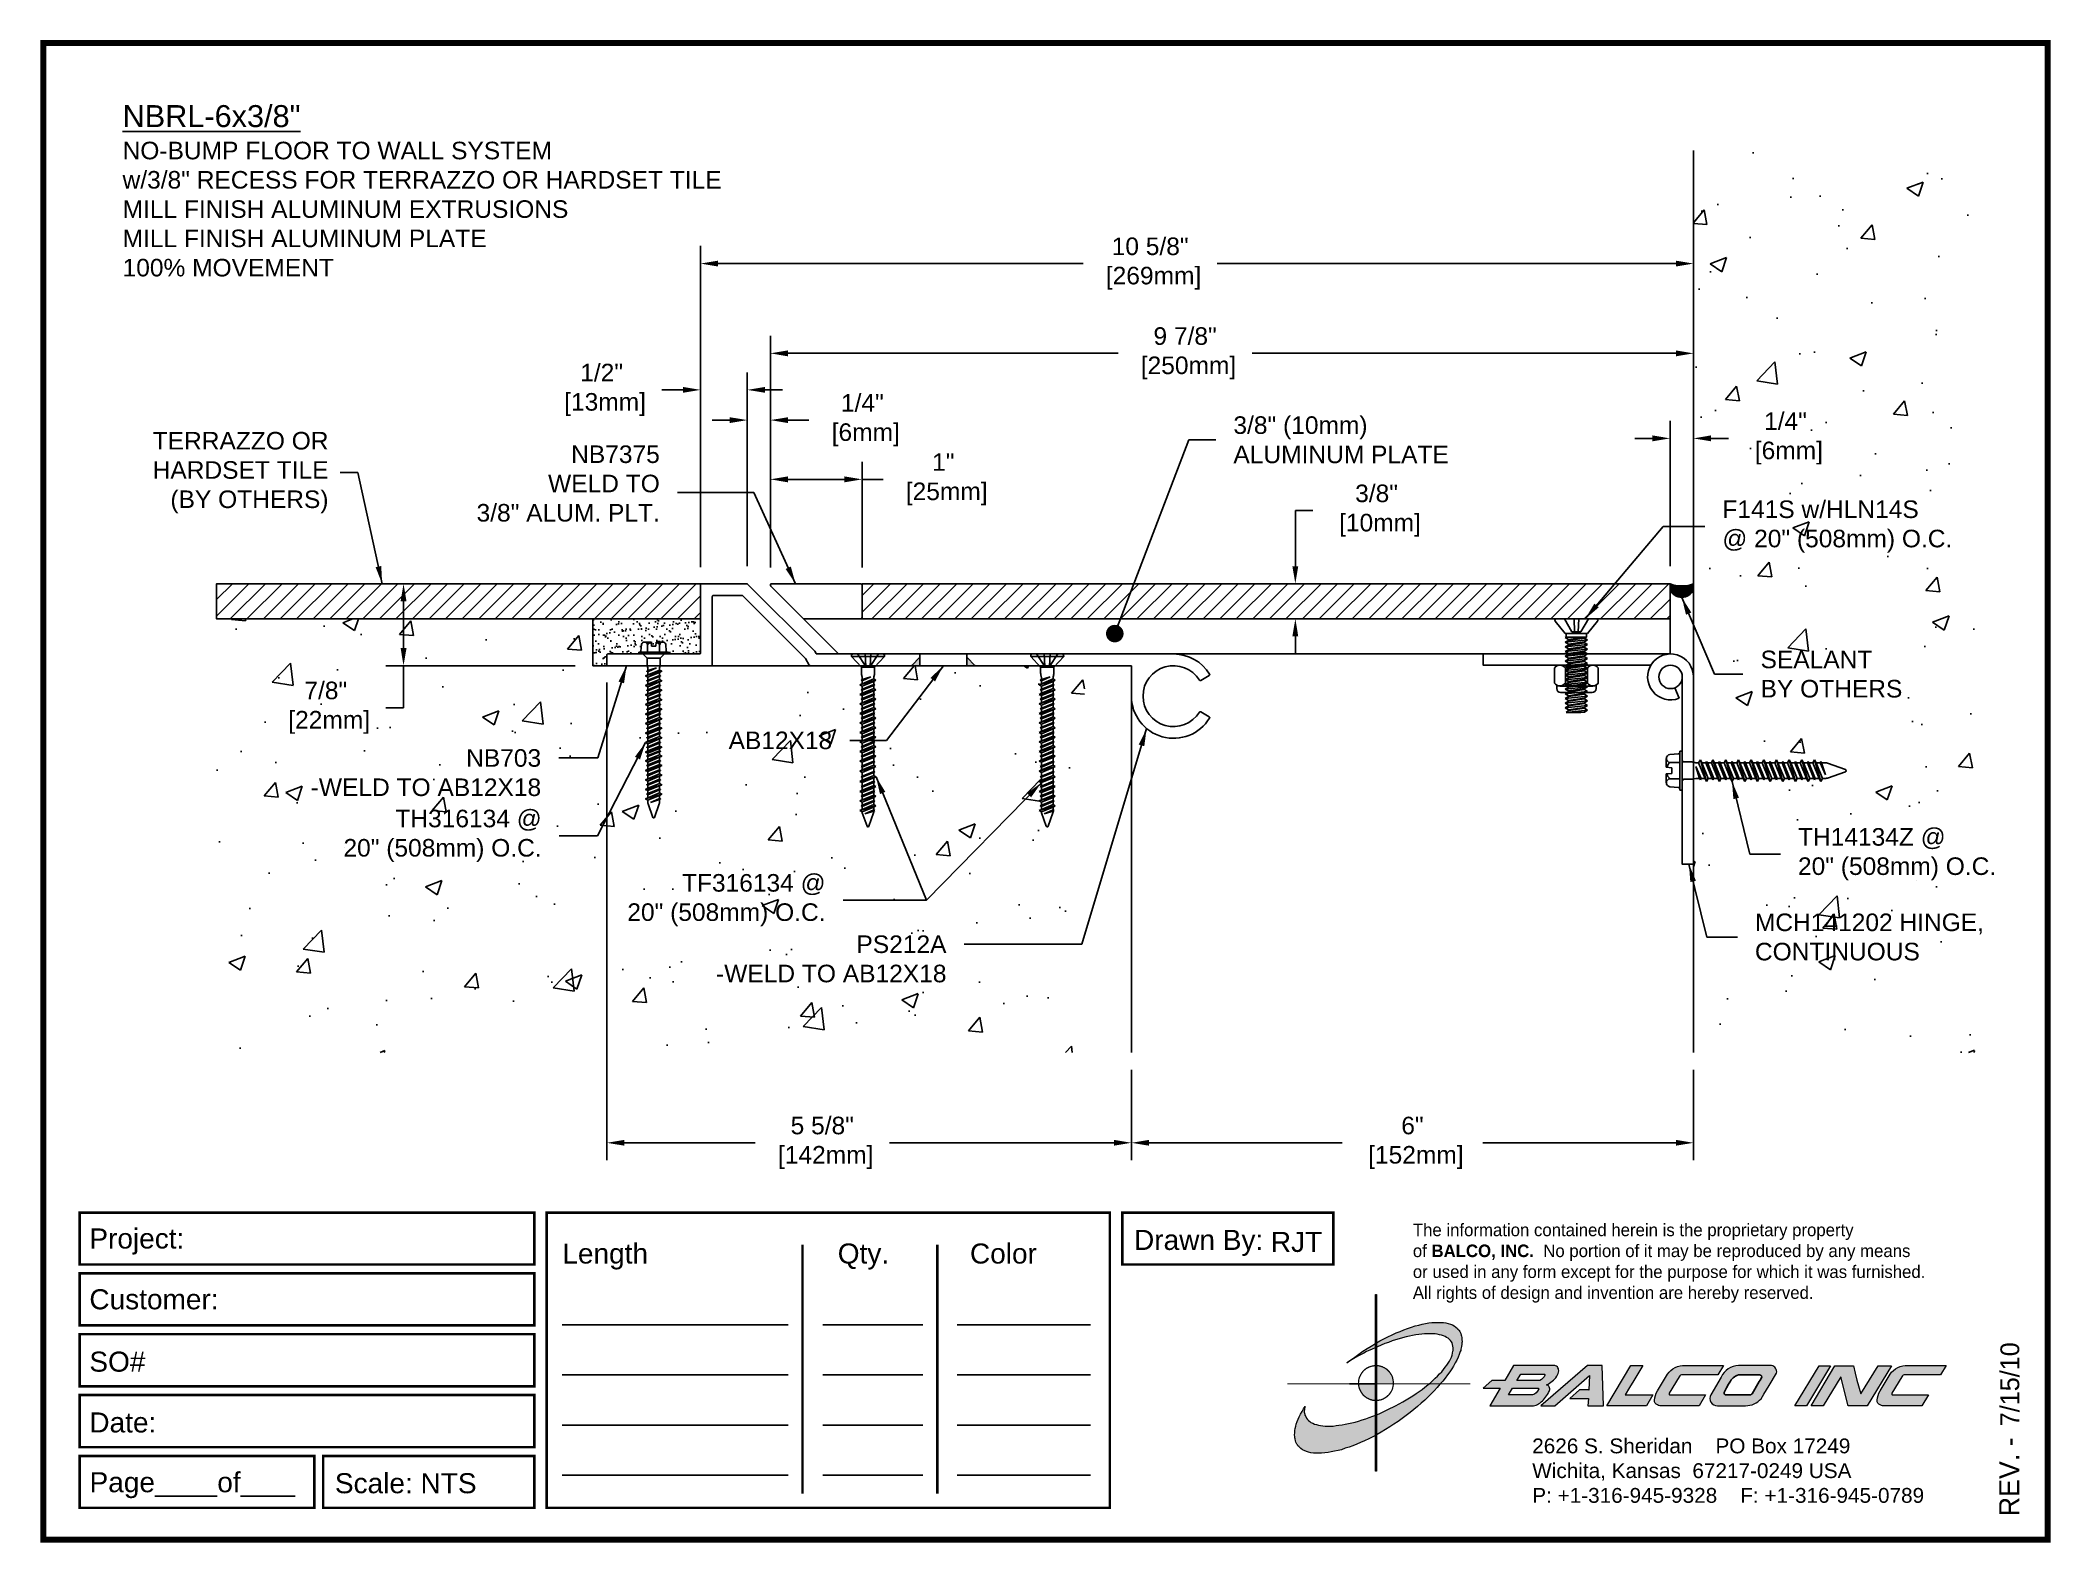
# Paper-space layout 'Layout1' of a CAD drawing. Header units: inches. Extents: x 0 to 10, y 0 to 7.5.
# The model-space entities are those that its viewports show. They can reach past a viewport. Long polylines and large blocks are cut down to what shows.
import ezdxf

# ---------------------------------------------------------------- set-up
doc = ezdxf.new("R2010")
doc.units = ezdxf.units.IN
doc.header["$MEASUREMENT"] = 0
doc.linetypes.add('DASHED', pattern=[0.75, 0.5, -0.25])
for name, color, linetype in [('Anchors', 4, 'Continuous'), ('Border', 7, 'Continuous'), ('Conditions', 1, 'Continuous'), ('Dimensions', 3, 'Continuous'), ('Text', 2, 'Continuous')]:
    doc.layers.add(name, color=color, linetype=linetype)
doc.styles.add('Arial', font='arial.ttf')
doc.styles.add('Copyright', font='ERASDEMI.TTF')
doc.styles.get("Standard").update_dxf_attribs({"font": 'txt.shx'})
doc.dimstyles.new('Arial', dxfattribs={"dimtxt": 0.1875, "dimasz": 0.1875, "dimexe": 0.1875, "dimexo": 0.1875, "dimgap": 0.1875, "dimtad": 0, "dimtih": 1, "dimtoh": 1, "dimdec": 4, "dimzin": 0, "dimdsep": 46, "dimlunit": 4, "dimtxsty": 'Arial', "dimcen": 0.1875, "dimadec": 0, "dimazin": 0, "dimtfac": 1, "dimtdec": 4, "dimtofl": 0, "dimtmove": 0, "dimatfit": 3, "dimfxl": 0, "dimfrac": 2, "dimtolj": 1, "dimtzin": 0, "dimarcsym": 0})

psp = doc.layouts.get("Layout1")

# ---------------------------------------------------------------- texts
at = {"insert": (6.843, 1.591), "char_height": 0.0625, "width": 50.295, "attachment_point": 1, "style": 'Copyright'}
psp.add_mtext('The information contained herein is the proprietary property\\Pof {\\fEras Bold ITC|b0|i0|c0|p34;BALCO, INC.}  No portion of it may be reproduced by any means\\Por used in any form except for the purpose for which it was furnished.\\PAll rights of design and invention are hereby reserved.', dxfattribs=at)
at = {"layer": 'Border', "insert": (7.438, 0.52), "char_height": 0.074, "width": 2.3438, "attachment_point": 1, "style": 'Arial'}
psp.add_mtext('2626 S. Sheridan    PO Box 17249\\PWichita, Kansas  67217-0249 USA \\PP: +1-316-945-9328    F: +1-316-945-0789', dxfattribs=at)

msp = doc.modelspace()

# ---------------------------------------------------------------- texts
at = {"layer": 'Text', "char_height": 0.1875, "style": 'Arial'}
for s, insert, width, attachment_point in [('{\\H1.25x;\\LNBRL-6x3/8"\\P}NO-BUMP FLOOR TO WALL SYSTEM\\Pw/3/8" RECESS FOR TERRAZZO OR HARDSET TILE\\PMILL FINISH ALUMINUM EXTRUSIONS\\PMILL FINISH ALUMINUM PLATE\\P100% MOVEMENT', (-12.76897, 8.31539), 7.5157046, 1), ('TERRAZZO OR \\PHARDSET TILE{\\A1;\\P(BY OTHERS)}', (-10.57051, 4.39267), 3.5331609, 6)]:
    msp.add_mtext(s, dxfattribs=dict(at, insert=insert, width=width, attachment_point=attachment_point))
for s, insert, attachment_point in [('3/8" (10mm)\\PALUMINUM PLATE', (-0.91123, 4.74221), 4), ('NB7375\\PWELD TO\\P3/8" ALUM. PLT.', (-7.03417, 4.27532), 6), ('F141S w/HLN14S\\P@ 20" (508mm) O.C.', (4.30838, 3.81724), 4), ('\\A1;SEALANT\\PBY OTHERS', (4.71582, 2.24125), 4), ('AB12X18', (-5.1932, 1.53352), 6), ('NB703\\P-WELD TO {\\A1;AB12X18}', (-8.3009, 1.44046), 3), ('TH316134 @\\P20" (508mm) O.C.', (-8.29535, 0.51607), 6), ('TH14134Z @\\P20" (508mm) O.C.', (5.11521, 0.31988), 4), ('TF316134 @\\P20" (508mm) O.C.', (-5.26512, -0.17077), 6), ('MCH141202 HINGE,\\PCONTINUOUS', (4.65549, -0.56512), 4), ('\\A1;PS212A\\P-WELD TO AB12X18', (-3.97418, -0.54766), 3)]:
    msp.add_mtext(s, dxfattribs=dict(at, insert=insert, attachment_point=attachment_point))

# ---------------------------------------------------------------- blocks, each defined once
blk = doc.blocks.new('ACADlogo')
h = blk.add_hatch(color=256)
h.paths.add_polyline_path([(-3.346, 1.223), (-3.351, 1.223), (-3.351, 0.979), (-3.346, 0.982)])
h.paths.add_polyline_path([(-3.346, 0.961), (-3.351, 0.959), (-3.351, 0.868), (-3.346, 0.868)])
h.paths.add_polyline_path([(-3.346, 0.777), (-3.351, 0.777), (-3.351, 0.699), (-3.351, 0.695), (-3.35, 0.695), (-3.346, 0.695)])
h.paths.add_polyline_path([(-3.346, 0.864), (-3.346, 0.868), (-3.35, 0.868), (-3.351, 0.868), (-3.351, 0.777), (-3.346, 0.777), (-3.346, 0.778), (-3.348, 0.778)])
h.paths.add_polyline_path([(-3.346, 0.524), (-3.351, 0.521), (-3.351, 0.342), (-3.346, 0.342)])
h.paths.add_polyline_path([(-3.346, 0.695), (-3.351, 0.695), (-3.351, 0.621), (-3.346, 0.623)])
h.paths.add_polyline_path([(-3.346, 0.623), (-3.351, 0.621), (-3.351, 0.521), (-3.346, 0.524)])
h.paths.add_polyline_path([(-3.346, 0.982), (-3.351, 0.979), (-3.351, 0.959), (-3.346, 0.961)])
h = blk.add_hatch(color=175)
h.paths.add_polyline_path([(-3.518, 0.573), (-3.534, 0.571), (-3.548, 0.569), (-3.562, 0.567), (-3.576, 0.567), (-3.589, 0.566), (-3.602, 0.567), (-3.614, 0.568), (-3.625, 0.569), (-3.636, 0.572), (-3.646, 0.574), (-3.656, 0.577), (-3.664, 0.581), (-3.673, 0.585), (-3.679, 0.589), (-3.685, 0.595), (-3.688, 0.598), (-3.691, 0.6), (-3.695, 0.607), (-3.699, 0.614), (-3.703, 0.621), (-3.704, 0.626), (-3.705, 0.631), (-3.706, 0.637), (-3.706, 0.642), (-3.705, 0.648), (-3.705, 0.653), (-3.703, 0.659), (-3.702, 0.665), (-3.71, 0.652), (-3.717, 0.639), (-3.725, 0.626), (-3.731, 0.613), (-3.737, 0.601), (-3.741, 0.589), (-3.746, 0.577), (-3.749, 0.566), (-3.751, 0.555), (-3.753, 0.544), (-3.754, 0.538), (-3.754, 0.533), (-3.755, 0.523), (-3.754, 0.513), (-3.753, 0.508), (-3.752, 0.503), (-3.75, 0.494), (-3.748, 0.486), (-3.743, 0.477), (-3.74, 0.473), (-3.738, 0.469), (-3.734, 0.465), (-3.73, 0.461), (-3.723, 0.455), (-3.715, 0.449), (-3.706, 0.445), (-3.695, 0.44), (-3.685, 0.437), (-3.674, 0.434), (-3.661, 0.432), (-3.648, 0.431), (-3.634, 0.431), (-3.62, 0.431), (-3.604, 0.433), (-3.588, 0.435), (-3.572, 0.438), (-3.556, 0.441), (-3.538, 0.445), (-3.52, 0.449), (-3.503, 0.456), (-3.483, 0.461), (-3.464, 0.469), (-3.445, 0.477), (-3.426, 0.485), (-3.406, 0.494), (-3.385, 0.503), (-3.364, 0.514), (-3.351, 0.521), (-3.351, 0.621), (-3.364, 0.616), (-3.382, 0.609), (-3.4, 0.603), (-3.418, 0.598), (-3.436, 0.592), (-3.453, 0.587), (-3.47, 0.583), (-3.486, 0.579), (-3.503, 0.576)])
h.paths.add_polyline_path([(-3.215, 0.687), (-3.251, 0.667), (-3.289, 0.649), (-3.327, 0.631), (-3.345, 0.623), (-3.346, 0.623), (-3.346, 0.524), (-3.343, 0.525), (-3.323, 0.537), (-3.302, 0.549), (-3.28, 0.563), (-3.259, 0.577), (-3.238, 0.59), (-3.218, 0.605), (-3.198, 0.62), (-3.179, 0.635), (-3.16, 0.65), (-3.141, 0.665), (-3.123, 0.681), (-3.106, 0.696), (-3.089, 0.712), (-3.074, 0.727), (-3.058, 0.743), (-3.043, 0.759), (-3.03, 0.775), (-3.028, 0.777), (-3.085, 0.777), (-3.091, 0.772), (-3.105, 0.761), (-3.118, 0.75), (-3.134, 0.739), (-3.149, 0.729), (-3.165, 0.718), (-3.182, 0.707), (-3.198, 0.697)])
h.paths.add_polyline_path([(-2.921, 1.009), (-2.922, 1.015), (-2.924, 1.02), (-2.926, 1.029), (-2.931, 1.038), (-2.934, 1.043), (-2.936, 1.047), (-2.94, 1.05), (-2.943, 1.054), (-2.951, 1.06), (-2.959, 1.066), (-2.968, 1.071), (-2.978, 1.075), (-2.989, 1.079), (-3, 1.081), (-3.013, 1.083), (-3.026, 1.084), (-3.04, 1.084), (-3.054, 1.084), (-3.07, 1.083), (-3.085, 1.081), (-3.102, 1.079), (-3.118, 1.075), (-3.136, 1.07), (-3.153, 1.066), (-3.171, 1.06), (-3.191, 1.054), (-3.21, 1.047), (-3.229, 1.039), (-3.248, 1.031), (-3.268, 1.022), (-3.289, 1.012), (-3.31, 1.002), (-3.33, 0.991), (-3.346, 0.982), (-3.346, 0.961), (-3.342, 0.962), (-3.323, 0.971), (-3.305, 0.978), (-3.287, 0.984), (-3.268, 0.991), (-3.251, 0.996), (-3.234, 1.002), (-3.216, 1.007), (-3.199, 1.011), (-3.182, 1.015), (-3.167, 1.018), (-3.15, 1.021), (-3.136, 1.023), (-3.121, 1.025), (-3.107, 1.026), (-3.093, 1.026), (-3.079, 1.027), (-3.067, 1.026), (-3.054, 1.026), (-3.043, 1.025), (-3.032, 1.022), (-3.022, 1.02), (-3.013, 1.016), (-3.004, 1.013), (-2.997, 1.009), (-2.989, 1.005), (-2.983, 0.999), (-2.98, 0.996), (-2.978, 0.994), (-2.973, 0.987), (-2.969, 0.981), (-2.967, 0.973), (-2.965, 0.965), (-2.964, 0.957), (-2.964, 0.949), (-2.964, 0.944), (-2.965, 0.94), (-2.967, 0.93), (-2.969, 0.921), (-2.973, 0.911), (-2.978, 0.901), (-2.983, 0.891), (-2.989, 0.881), (-2.996, 0.871), (-3.004, 0.86), (-3.012, 0.849), (-3.021, 0.838), (-3.032, 0.827), (-3.042, 0.816), (-3.053, 0.805), (-3.065, 0.794), (-3.077, 0.783), (-3.085, 0.777), (-3.028, 0.777), (-3.016, 0.791), (-3.004, 0.806), (-2.992, 0.822), (-2.981, 0.837), (-2.971, 0.852), (-2.962, 0.866), (-2.954, 0.882), (-2.946, 0.896), (-2.939, 0.91), (-2.934, 0.924), (-2.929, 0.938), (-2.926, 0.944), (-2.925, 0.951), (-2.922, 0.963), (-2.92, 0.975), (-2.92, 0.982), (-2.919, 0.987), (-2.92, 0.999), (-2.92, 1.005)])
h.paths.add_polyline_path([(-3.372, 0.966), (-3.393, 0.953), (-3.415, 0.94), (-3.435, 0.925), (-3.455, 0.911), (-3.475, 0.897), (-3.494, 0.882), (-3.468, 0.898), (-3.439, 0.915), (-3.41, 0.93), (-3.396, 0.938), (-3.38, 0.945), (-3.351, 0.959), (-3.351, 0.979)])
h = blk.add_hatch(color=256)
h.paths.add_polyline_path([(-3.268, 0.814), (-3.27, 0.819), (-3.273, 0.824), (-3.276, 0.828), (-3.279, 0.833), (-3.282, 0.837), (-3.286, 0.841), (-3.29, 0.845), (-3.294, 0.849), (-3.298, 0.852), (-3.303, 0.855), (-3.308, 0.858), (-3.313, 0.86), (-3.318, 0.863), (-3.323, 0.864), (-3.328, 0.866), (-3.334, 0.867), (-3.339, 0.868), (-3.345, 0.868), (-3.346, 0.868), (-3.346, 0.777), (-3.335, 0.777), (-3.262, 0.777), (-3.262, 0.781), (-3.262, 0.787), (-3.263, 0.792), (-3.264, 0.798), (-3.265, 0.803), (-3.266, 0.808)])
h.paths.add_polyline_path([(-3.351, 0.777), (-3.436, 0.777), (-3.435, 0.773), (-3.435, 0.768), (-3.434, 0.762), (-3.432, 0.757), (-3.431, 0.752), (-3.428, 0.747), (-3.426, 0.742), (-3.423, 0.737), (-3.42, 0.732), (-3.417, 0.728), (-3.414, 0.723), (-3.41, 0.719), (-3.406, 0.716), (-3.401, 0.712), (-3.397, 0.709), (-3.392, 0.706), (-3.387, 0.704), (-3.382, 0.701), (-3.377, 0.699), (-3.372, 0.698), (-3.367, 0.696), (-3.361, 0.695), (-3.356, 0.695), (-3.351, 0.695)])
h.paths.add_polyline_path([(-3.346, 0.868), (-3.35, 0.868), (-3.351, 0.868), (-3.351, 0.777), (-3.346, 0.777)])
h = blk.add_hatch(color=256)
h.paths.add_polyline_path([(-2.438, 0.844, 0.412988), (-2.461, 0.869), (-2.663, 0.869), (-2.707, 0.794), (-2.771, 0.794), (-2.815, 0.755), (-2.73, 0.755), (-2.781, 0.668), (-2.563, 0.668, 0.107996), (-2.538, 0.677, 0.108939), (-2.494, 0.724, 0.080345), (-2.483, 0.745, 0.419497), (-2.499, 0.773, 0.149928), (-2.447, 0.815, 0.134283)])
h.paths.add_polyline_path([(-2.507, 0.821, -0.209012), (-2.532, 0.794), (-2.538, 0.794), (-2.646, 0.794), (-2.627, 0.825), (-2.51, 0.825, -0.56619)], flags=16)
h.paths.add_polyline_path([(-2.538, 0.75, -0.241309), (-2.569, 0.722), (-2.688, 0.722), (-2.669, 0.755), (-2.541, 0.755, -0.56619)], flags=16)
for points in [[(-2.285, 0.819), (-2.287, 0.748), (-2.335, 0.748), (-2.383, 0.705), (-2.29, 0.705), (-2.292, 0.668), (-2.215, 0.668), (-2.221, 0.869), (-2.295, 0.869), (-2.527, 0.668), (-2.458, 0.668)], [(-2.018, 0.869), (-2.079, 0.869), (-2.198, 0.668), (-2, 0.668), (-1.968, 0.722), (-2.107, 0.722), (-2.085, 0.759), (-2.064, 0.794)], [(-1.617, 0.869), (-1.807, 0.869, 0.270182), (-1.896, 0.825), (-1.946, 0.742, 0.109019), (-1.961, 0.695, 0.340665), (-1.945, 0.672, 0.129907), (-1.923, 0.668), (-1.738, 0.668), (-1.706, 0.722), (-1.878, 0.722), (-1.882, 0.722, -0.601242), (-1.887, 0.731), (-1.838, 0.813, -0.253048), (-1.821, 0.823), (-1.645, 0.823)], [(-1.083, 0.867), (-1.14, 0.867), (-1.261, 0.667), (-1.26, 0.667), (-1.202, 0.667)], [(-0.96, 0.83), (-0.969, 0.867), (-1.061, 0.867), (-1.179, 0.667), (-1.12, 0.667), (-1.031, 0.812), (-0.995, 0.667), (-0.9, 0.667), (-0.778, 0.867), (-0.846, 0.867), (-0.931, 0.727), (-0.951, 0.795)], [(-0.507, 0.869), (-0.697, 0.869, 0.270182), (-0.786, 0.825), (-0.836, 0.742, 0.109019), (-0.85, 0.695, 0.340665), (-0.835, 0.672, 0.129907), (-0.812, 0.668), (-0.628, 0.668), (-0.595, 0.722), (-0.768, 0.722), (-0.772, 0.722, -0.601242), (-0.777, 0.731), (-0.728, 0.813, -0.253048), (-0.71, 0.823), (-0.534, 0.823)], [(-3.346, 0.623), (-3.351, 0.621), (-3.351, 0.521), (-3.346, 0.524)]]:
    blk.add_hatch(color=256).paths.add_polyline_path(points)
h = blk.add_hatch(color=256)
h.paths.add_polyline_path([(-1.377, 0.868), (-1.383, 0.868), (-1.383, 0.868), (-1.44, 0.868), (-1.492, 0.868), (-1.541, 0.868, 0.297712), (-1.628, 0.811), (-1.68, 0.723, 0.585116), (-1.646, 0.668), (-1.506, 0.668, 0.210586), (-1.429, 0.703), (-1.415, 0.726), (-1.389, 0.769), (-1.352, 0.831, 0.4352)])
h.paths.add_polyline_path([(-1.437, 0.823, -0.603783), (-1.428, 0.805), (-1.431, 0.801), (-1.434, 0.796), (-1.438, 0.789), (-1.474, 0.728, -0.229001), (-1.489, 0.722), (-1.494, 0.722), (-1.501, 0.722), (-1.597, 0.722), (-1.604, 0.722, -0.492401), (-1.613, 0.734), (-1.601, 0.757), (-1.591, 0.775), (-1.582, 0.791, -0.238368), (-1.535, 0.823)], flags=16)
for q in [(-3.48, 0.777), (-3.351, 0.642)]:
    blk.add_line((-3.351, 0.777), q)
at = {"color": 7, "lineweight": 0}
for points in [[(-3.351, 1.223), (-3.346, 1.223), (-3.346, 0.342), (-3.351, 0.342), (-3.351, 1.223)], [(-2.292, 0.668), (-2.215, 0.668), (-2.221, 0.869), (-2.295, 0.869), (-2.527, 0.668), (-2.458, 0.668), (-2.285, 0.819), (-2.287, 0.748), (-2.286, 0.748), (-2.335, 0.748), (-2.383, 0.705), (-2.29, 0.705), (-2.292, 0.668), (-2.292, 0.668)], [(-2.198, 0.668), (-2.079, 0.869), (-2.018, 0.869), (-2.064, 0.794), (-2.085, 0.759), (-2.107, 0.722), (-1.968, 0.722), (-2, 0.668), (-2.198, 0.668), (-2.198, 0.668)], [(-1.383, 0.868), (-1.383, 0.868)], [(-1.261, 0.667), (-1.14, 0.867), (-1.083, 0.867), (-1.202, 0.667), (-1.26, 0.667), (-1.261, 0.667), (-1.261, 0.667)], [(-0.9, 0.667), (-0.995, 0.667), (-1.031, 0.812), (-1.12, 0.667), (-1.179, 0.667), (-1.061, 0.867), (-0.969, 0.867), (-0.96, 0.83), (-0.951, 0.795), (-0.931, 0.727), (-0.846, 0.867), (-0.778, 0.867), (-0.9, 0.667), (-0.9, 0.667)]]:
    blk.add_lwpolyline(points, dxfattribs=at)
at = {"color": 175, "lineweight": 0}
blk.add_lwpolyline([(-2.926, 1.029), (-2.924, 1.02), (-2.922, 1.015), (-2.921, 1.009), (-2.92, 1.005), (-2.92, 0.999), (-2.919, 0.987), (-2.92, 0.982), (-2.92, 0.975), (-2.922, 0.963), (-2.925, 0.951), (-2.926, 0.944), (-2.929, 0.938), (-2.934, 0.924), (-2.939, 0.91), (-2.946, 0.896), (-2.954, 0.882), (-2.962, 0.866), (-2.971, 0.852), (-2.981, 0.837), (-2.992, 0.822), (-3.004, 0.806), (-3.016, 0.791), (-3.03, 0.775), (-3.043, 0.759), (-3.058, 0.743), (-3.074, 0.727), (-3.089, 0.712), (-3.106, 0.696), (-3.123, 0.681), (-3.141, 0.665), (-3.16, 0.65), (-3.179, 0.635), (-3.198, 0.62), (-3.218, 0.605), (-3.238, 0.59), (-3.259, 0.577), (-3.28, 0.563), (-3.302, 0.549), (-3.323, 0.537), (-3.343, 0.525), (-3.364, 0.514), (-3.385, 0.503), (-3.406, 0.494), (-3.426, 0.485), (-3.445, 0.477), (-3.464, 0.469), (-3.483, 0.461), (-3.503, 0.456), (-3.52, 0.449), (-3.538, 0.445), (-3.556, 0.441), (-3.572, 0.438), (-3.588, 0.435), (-3.604, 0.433), (-3.62, 0.431), (-3.634, 0.431), (-3.648, 0.431), (-3.661, 0.432), (-3.674, 0.434), (-3.685, 0.437), (-3.695, 0.44), (-3.706, 0.445), (-3.715, 0.449), (-3.723, 0.455), (-3.73, 0.461), (-3.734, 0.465), (-3.738, 0.469), (-3.74, 0.473), (-3.743, 0.477), (-3.748, 0.486), (-3.75, 0.494), (-3.752, 0.503), (-3.753, 0.508), (-3.754, 0.513), (-3.755, 0.523), (-3.754, 0.533), (-3.754, 0.538), (-3.753, 0.544), (-3.751, 0.555), (-3.749, 0.566), (-3.746, 0.577), (-3.741, 0.589), (-3.737, 0.601), (-3.731, 0.613), (-3.725, 0.626), (-3.717, 0.639), (-3.71, 0.652), (-3.702, 0.665), (-3.703, 0.659), (-3.705, 0.653), (-3.705, 0.648), (-3.706, 0.642), (-3.706, 0.637), (-3.705, 0.631), (-3.704, 0.626), (-3.703, 0.621), (-3.699, 0.614), (-3.695, 0.607), (-3.691, 0.6), (-3.688, 0.598), (-3.685, 0.595), (-3.679, 0.589), (-3.673, 0.585), (-3.664, 0.581), (-3.656, 0.577), (-3.646, 0.574), (-3.636, 0.572), (-3.625, 0.569), (-3.614, 0.568), (-3.602, 0.567), (-3.589, 0.566), (-3.576, 0.567), (-3.562, 0.567), (-3.548, 0.569), (-3.534, 0.571), (-3.518, 0.573), (-3.503, 0.576), (-3.486, 0.579), (-3.47, 0.583), (-3.453, 0.587), (-3.436, 0.592), (-3.418, 0.598), (-3.4, 0.603), (-3.382, 0.609), (-3.364, 0.616), (-3.345, 0.623), (-3.327, 0.631), (-3.289, 0.649), (-3.251, 0.667), (-3.215, 0.687), (-3.198, 0.697), (-3.182, 0.707), (-3.165, 0.718), (-3.149, 0.729), (-3.134, 0.739), (-3.118, 0.75), (-3.105, 0.761), (-3.091, 0.772), (-3.077, 0.783), (-3.065, 0.794), (-3.053, 0.805), (-3.042, 0.816), (-3.032, 0.827), (-3.021, 0.838), (-3.012, 0.849), (-3.004, 0.86), (-2.996, 0.871), (-2.989, 0.881), (-2.983, 0.891), (-2.978, 0.901), (-2.973, 0.911), (-2.969, 0.921), (-2.967, 0.93), (-2.965, 0.94), (-2.964, 0.944), (-2.964, 0.949), (-2.964, 0.957), (-2.965, 0.965), (-2.967, 0.973), (-2.969, 0.981), (-2.973, 0.987), (-2.978, 0.994), (-2.98, 0.996), (-2.983, 0.999), (-2.989, 1.005), (-2.997, 1.009), (-3.004, 1.013), (-3.013, 1.016), (-3.022, 1.02), (-3.032, 1.022), (-3.043, 1.025), (-3.054, 1.026), (-3.067, 1.026), (-3.079, 1.027), (-3.093, 1.026), (-3.107, 1.026), (-3.121, 1.025), (-3.136, 1.023), (-3.15, 1.021), (-3.167, 1.018), (-3.182, 1.015), (-3.199, 1.011), (-3.216, 1.007), (-3.234, 1.002), (-3.251, 0.996), (-3.268, 0.991), (-3.287, 0.984), (-3.305, 0.978), (-3.323, 0.971), (-3.342, 0.962), (-3.38, 0.945), (-3.396, 0.938), (-3.41, 0.93), (-3.439, 0.915), (-3.468, 0.898), (-3.494, 0.882), (-3.475, 0.897), (-3.455, 0.911), (-3.435, 0.925), (-3.415, 0.94), (-3.393, 0.953), (-3.372, 0.966), (-3.351, 0.979), (-3.33, 0.991), (-3.31, 1.002), (-3.289, 1.012), (-3.268, 1.022), (-3.248, 1.031), (-3.229, 1.039), (-3.21, 1.047), (-3.191, 1.054), (-3.171, 1.06), (-3.153, 1.066), (-3.136, 1.07), (-3.118, 1.075), (-3.102, 1.079), (-3.085, 1.081), (-3.07, 1.083), (-3.054, 1.084), (-3.04, 1.084), (-3.026, 1.084), (-3.013, 1.083), (-3, 1.081), (-2.989, 1.079), (-2.978, 1.075), (-2.968, 1.071), (-2.959, 1.066), (-2.951, 1.06), (-2.943, 1.054), (-2.94, 1.05), (-2.936, 1.047), (-2.934, 1.043), (-2.931, 1.038), (-2.926, 1.029), (-2.926, 1.029)], dxfattribs=at)
at = {"color": 7, "lineweight": 0, "const_width": 0.0064}
blk.add_lwpolyline([(-3.262, 0.781), (-3.262, 0.787), (-3.263, 0.792), (-3.264, 0.798), (-3.265, 0.803), (-3.266, 0.808), (-3.268, 0.814), (-3.27, 0.819), (-3.273, 0.824), (-3.276, 0.828), (-3.279, 0.833), (-3.282, 0.837), (-3.286, 0.841), (-3.29, 0.845), (-3.294, 0.849), (-3.298, 0.852), (-3.303, 0.855), (-3.308, 0.858), (-3.313, 0.86), (-3.318, 0.863), (-3.323, 0.864), (-3.328, 0.866), (-3.334, 0.867), (-3.339, 0.868), (-3.345, 0.868), (-3.35, 0.868), (-3.356, 0.868), (-3.361, 0.867), (-3.367, 0.866), (-3.372, 0.865), (-3.377, 0.863), (-3.382, 0.862), (-3.387, 0.859), (-3.392, 0.857), (-3.397, 0.854), (-3.401, 0.851), (-3.406, 0.847), (-3.41, 0.843), (-3.414, 0.839), (-3.417, 0.835), (-3.42, 0.831), (-3.423, 0.826), (-3.426, 0.821), (-3.428, 0.816), (-3.431, 0.811), (-3.432, 0.806), (-3.434, 0.801), (-3.435, 0.795), (-3.435, 0.79), (-3.436, 0.784), (-3.436, 0.779), (-3.435, 0.773), (-3.435, 0.768), (-3.434, 0.762), (-3.432, 0.757), (-3.431, 0.752), (-3.428, 0.747), (-3.426, 0.742), (-3.423, 0.737), (-3.42, 0.732), (-3.417, 0.728), (-3.414, 0.723), (-3.41, 0.719), (-3.406, 0.716), (-3.401, 0.712), (-3.397, 0.709), (-3.392, 0.706), (-3.387, 0.704), (-3.382, 0.701), (-3.377, 0.699), (-3.372, 0.698), (-3.367, 0.696), (-3.361, 0.695), (-3.356, 0.695), (-3.35, 0.695), (-3.345, 0.695), (-3.339, 0.695), (-3.334, 0.696), (-3.328, 0.697), (-3.323, 0.698), (-3.318, 0.7), (-3.313, 0.702), (-3.308, 0.705), (-3.303, 0.708), (-3.298, 0.711), (-3.294, 0.714), (-3.29, 0.718), (-3.286, 0.721), (-3.282, 0.726), (-3.279, 0.73), (-3.276, 0.734), (-3.273, 0.739), (-3.27, 0.744), (-3.268, 0.749), (-3.266, 0.754), (-3.265, 0.76), (-3.264, 0.765), (-3.263, 0.77), (-3.262, 0.776), (-3.262, 0.781)], dxfattribs=at)
at = {"color": 7, "lineweight": 0}
for points in [[(-2.447, 0.815, 0.130368), (-2.438, 0.843, 0.448367), (-2.463, 0.869), (-2.663, 0.869), (-2.707, 0.794), (-2.771, 0.794), (-2.815, 0.755), (-2.73, 0.755), (-2.781, 0.668), (-2.563, 0.668, 0.107996), (-2.538, 0.677, 0.108939), (-2.494, 0.724, 0.077395), (-2.484, 0.744, 0.430878), (-2.499, 0.773, 0.149928)], [(-2.507, 0.821, -0.209012), (-2.532, 0.794), (-2.538, 0.794), (-2.646, 0.794), (-2.627, 0.825), (-2.512, 0.825), (-2.509, 0.825, -0.531288)], [(-1.838, 0.813), (-1.887, 0.731, 0.587385), (-1.882, 0.722), (-1.878, 0.722), (-1.706, 0.722), (-1.738, 0.668), (-1.923, 0.668, -0.129907), (-1.945, 0.672, -0.349839), (-1.961, 0.696, -0.107341), (-1.946, 0.742), (-1.896, 0.825, -0.270182), (-1.807, 0.869), (-1.617, 0.869), (-1.645, 0.823), (-1.821, 0.823, 0.252436)], [(-1.68, 0.723, 0.585116), (-1.646, 0.668), (-1.506, 0.668, 0.210586), (-1.429, 0.703), (-1.415, 0.726), (-1.389, 0.769), (-1.352, 0.831, 0.4352), (-1.377, 0.868), (-1.383, 0.868), (-1.383, 0.868), (-1.44, 0.868), (-1.492, 0.868), (-1.541, 0.868, 0.297712), (-1.628, 0.811)], [(-0.728, 0.813), (-0.777, 0.731, 0.587385), (-0.772, 0.722), (-0.768, 0.722), (-0.595, 0.722), (-0.628, 0.668), (-0.812, 0.668, -0.129907), (-0.835, 0.672, -0.349839), (-0.85, 0.696, -0.107341), (-0.836, 0.742), (-0.786, 0.825, -0.270182), (-0.697, 0.869), (-0.507, 0.869), (-0.534, 0.823), (-0.71, 0.823, 0.252436)], [(-2.569, 0.722), (-2.688, 0.722), (-2.669, 0.755), (-2.543, 0.755), (-2.54, 0.755, -0.531288), (-2.538, 0.75, -0.241309)]]:
    blk.add_lwpolyline(points, format="xyb", close=True, dxfattribs=at)
blk.add_lwpolyline([(-1.437, 0.823), (-1.535, 0.823, 0.238368), (-1.582, 0.791), (-1.591, 0.775), (-1.601, 0.757), (-1.613, 0.734, 0.490298), (-1.604, 0.722), (-1.597, 0.722), (-1.501, 0.722), (-1.494, 0.722), (-1.489, 0.722, 0.229001), (-1.474, 0.728), (-1.438, 0.789), (-1.434, 0.796), (-1.431, 0.801), (-1.428, 0.805, 0.603783)], format="xyb", close=True)
blk.add_lwpolyline([(-2.879, 0.777, 0.00455, 0.00455, 0), (-3.791, 0.777, 0.00183, 0.00183, 0), (-3.791, 0.777, 0.00183, 0.00183, 0)], format="xyseb", dxfattribs=at)
blk = doc.blocks.new('Quantity Data')
at = {"layer": 'Border', "color": 253}
for p, q in [((2.755, 1.254), (3.881, 1.254)), ((4.054, 1.254), (4.553, 1.254)), ((4.725, 1.254), (5.389, 1.254)), ((2.755, 1.004), (3.881, 1.004)), ((4.054, 1.004), (4.553, 1.004)), ((4.725, 1.004), (5.389, 1.004)), ((2.755, 0.754), (3.881, 0.754)), ((4.054, 0.754), (4.553, 0.754)), ((4.725, 0.754), (5.389, 0.754)), ((2.755, 0.504), (3.881, 0.504)), ((4.054, 0.504), (4.553, 0.504)), ((4.725, 0.504), (5.389, 0.504))]:
    blk.add_line(p, q, dxfattribs=at)
at = {"layer": 'Border', "const_width": 0.0125}
blk.add_lwpolyline([(5.485, 0.341), (2.678, 0.341), (2.678, 1.813), (5.485, 1.813)], close=True, dxfattribs=at)
for points in [[(3.953, 1.653), (3.953, 0.412)], [(4.625, 1.653), (4.625, 0.412)]]:
    blk.add_lwpolyline(points, dxfattribs=at)
at = {"layer": 'Border', "style": 'Arial'}
for s, p in [('Length', (2.756, 1.559)), ('Qty.', (4.129, 1.559)), ('Color', (4.788, 1.559))]:
    blk.add_text(s, height=0.1, dxfattribs=at).set_placement(p)
blk = doc.blocks.new('Drawn By')
at = {"layer": 'Border', "const_width": 0.0125}
blk.add_lwpolyline([(5.38, 1.813), (6.432, 1.813), (6.432, 1.554), (5.38, 1.554)], close=True, dxfattribs=at)
at = {"layer": 'Border', "style": 'Arial'}
blk.add_text('Drawn By: ', height=0.1, dxfattribs=at).set_placement((5.438, 1.627))
blk.add_attdef('XXX', (6.12, 1.617), '', height=0.1, dxfattribs=at)
blk = doc.blocks.new('Project Info')
at = {"layer": 'Border', "const_width": 0.0125}
for points in [[(0.182, 1.813), (2.448, 1.813), (2.448, 1.554), (0.182, 1.554)], [(0.182, 1.51), (2.448, 1.51), (2.448, 1.251), (0.182, 1.251)], [(0.182, 1.207), (2.448, 1.207), (2.448, 0.947), (0.182, 0.947)], [(0.182, 0.904), (2.448, 0.904), (2.448, 0.644), (0.182, 0.644)], [(0.182, 0.6), (1.352, 0.6), (1.352, 0.341), (0.182, 0.341)], [(1.396, 0.6), (2.448, 0.6), (2.448, 0.341), (1.396, 0.341)]]:
    blk.add_lwpolyline(points, close=True, dxfattribs=at)
at = {"layer": 'Border', "style": 'Arial'}
for s, p in [('Project:', (0.23, 1.634)), ('Customer:', (0.23, 1.331)), ('SO#', (0.23, 1.02)), ('Date:', (0.23, 0.717)), ('Page%%u        %%uof%%u       ', (0.231, 0.419)), ('Scale: NTS', (1.454, 0.414))]:
    blk.add_text(s, height=0.1, dxfattribs=at).set_placement(p)
blk = doc.blocks.new('REV')
at = {"style": 'Copyright'}
blk.add_text('REV. -', height=0.1, rotation=90, dxfattribs=at).set_placement((-0.142, 0.117))
at = {"style": 'Copyright', "flags": 4}
blk.add_attdef('REVISIONDATE', (-0.142, 0.566), '', height=0.0938, rotation=90, dxfattribs=at)
blk = doc.blocks.new('*D0')
at = {"layer": 'Defpoints', "color": 0}
for p in [(-6.1, 5.276), (-6.6, 3.197), (-6.1, 3.207)]:
    blk.add_point(p, dxfattribs=at)
at = {"layer": 'Dimensions', "color": 0, "lineweight": -2}
for p, q in [((-6.6, 3.384), (-6.6, 5.463)), ((-6.1, 3.394), (-6.1, 5.463)), ((-6.787, 5.276), (-7.011, 5.276)), ((-5.912, 5.276), (-5.725, 5.276))]:
    blk.add_line(p, q, dxfattribs=at)
at = {"layer": 'Dimensions', "color": 0}
for points in [[(-6.787, 5.307), (-6.787, 5.245), (-6.6, 5.276)], [(-5.912, 5.307), (-5.912, 5.245), (-6.1, 5.276)]]:
    blk.add_solid(points, dxfattribs=at)
at = {"layer": 'Dimensions', "color": 0, "insert": (-7.655, 5.276), "char_height": 0.1875, "attachment_point": 5, "style": 'Arial'}
blk.add_mtext('\\A1;1/2"\\P [13mm]', dxfattribs=at)
blk = doc.blocks.new('*D1')
at = {"layer": 'Defpoints', "color": 0}
for p in [(-2, -1.795), (4, -1.795), (4, -2.761)]:
    blk.add_point(p, dxfattribs=at)
at = {"layer": 'Dimensions', "color": 0, "lineweight": -2}
for p, q in [((-2, -1.983), (-2, -2.948)), ((4, -1.983), (4, -2.948)), ((-1.812, -2.761), (0.248, -2.761)), ((3.812, -2.761), (1.752, -2.761))]:
    blk.add_line(p, q, dxfattribs=at)
at = {"layer": 'Dimensions', "color": 0}
for points in [[(-1.812, -2.73), (-1.812, -2.792), (-2, -2.761)], [(3.812, -2.73), (3.812, -2.792), (4, -2.761)]]:
    blk.add_solid(points, dxfattribs=at)
at = {"layer": 'Dimensions', "color": 0, "insert": (1, -2.761), "char_height": 0.1875, "attachment_point": 5, "style": 'Arial'}
blk.add_mtext('\\A1;6"\\P [152mm]', dxfattribs=at)
blk = doc.blocks.new('*D2')
at = {"layer": 'Defpoints', "color": 0}
for p in [(-6.6, 3.207), (-9.77, 2.332), (-7.75, 2.332)]:
    blk.add_point(p, dxfattribs=at)
at = {"layer": 'Dimensions', "color": 0, "lineweight": -2}
for p, q in [((-6.787, 3.207), (-9.957, 3.207)), ((-9.77, 3.019), (-9.77, 2.519)), ((-7.937, 2.332), (-9.957, 2.332)), ((-9.77, 2.332), (-9.77, 1.883)), ((-9.77, 1.883), (-9.957, 1.883))]:
    blk.add_line(p, q, dxfattribs=at)
at = {"layer": 'Dimensions', "color": 0}
for points in [[(-9.801, 3.019), (-9.738, 3.019), (-9.77, 3.207)], [(-9.801, 2.519), (-9.738, 2.519), (-9.77, 2.332)]]:
    blk.add_solid(points, dxfattribs=at)
at = {"layer": 'Dimensions', "color": 0, "insert": (-10.6, 1.883), "char_height": 0.1875, "attachment_point": 5, "style": 'Arial'}
blk.add_mtext('\\A1;7/8"\\P [22mm]', dxfattribs=at)
blk = doc.blocks.new('*D3')
at = {"layer": 'Defpoints', "color": 0}
for p in [(-0.891, 3.207), (-0.25, 3.207), (-1.041, 2.832)]:
    blk.add_point(p, dxfattribs=at)
at = {"layer": 'Dimensions', "color": 0, "lineweight": -2}
for p, q in [((-0.25, 3.394), (-0.25, 3.987)), ((-0.25, 3.987), (-0.063, 3.987)), ((-0.703, 3.207), (-0.063, 3.207)), ((-0.854, 2.832), (-0.063, 2.832)), ((-0.25, 2.644), (-0.25, 2.457))]:
    blk.add_line(p, q, dxfattribs=at)
at = {"layer": 'Dimensions', "color": 0}
for points in [[(-0.282, 3.394), (-0.219, 3.394), (-0.25, 3.207)], [(-0.282, 2.644), (-0.219, 2.644), (-0.25, 2.832)]]:
    blk.add_solid(points, dxfattribs=at)
at = {"layer": 'Dimensions', "color": 0, "insert": (0.617, 3.987), "char_height": 0.1875, "attachment_point": 5, "style": 'Arial'}
blk.add_mtext('\\A1;3/8"\\P [10mm]', dxfattribs=at)
blk = doc.blocks.new('*D4')
at = {"layer": 'Defpoints', "color": 0}
for p in [(4, 6.624), (-6.6, 3.197), (4, 3.207)]:
    blk.add_point(p, dxfattribs=at)
at = {"layer": 'Dimensions', "color": 0, "lineweight": -2}
for p, q in [((-6.6, 3.384), (-6.6, 6.812)), ((4, 3.394), (4, 6.812)), ((-6.412, 6.624), (-2.516, 6.624)), ((3.812, 6.624), (-1.084, 6.624))]:
    blk.add_line(p, q, dxfattribs=at)
at = {"layer": 'Dimensions', "color": 0}
for points in [[(-6.412, 6.655), (-6.412, 6.593), (-6.6, 6.624)], [(3.812, 6.655), (3.812, 6.593), (4, 6.624)]]:
    blk.add_solid(points, dxfattribs=at)
at = {"layer": 'Dimensions', "color": 0, "insert": (-1.8, 6.624), "char_height": 0.1875, "attachment_point": 5, "style": 'Arial'}
blk.add_mtext('\\A1;10 5/8"\\P [269mm]', dxfattribs=at)
blk = doc.blocks.new('A$C63CB1885')
for p, q in [((-0.176, 0), (-0.175, 0.018)), ((-0.176, 0), (0.176, 0)), ((-0.176, 0), (-0.07, -0.113)), ((-0.163, 0.029), (0.163, 0.029)), ((0.07, -0.113), (0.176, 0)), ((0.176, 0), (0.175, 0.018)), ((-0.07, -0.113), (0.07, -0.113)), ((-0.07, -0.113), (-0.07, -0.18)), ((-0.069, -0.189), (-0.063, -0.215)), ((0.069, -0.189), (0.063, -0.215)), ((0.07, -0.113), (0.07, -0.18)), ((-0.086, -0.302), (0.086, -0.251)), ((-0.086, -0.302), (-0.062, -0.289)), ((-0.086, -0.302), (-0.062, -0.315)), ((-0.086, -0.403), (0.086, -0.353)), ((-0.086, -0.403), (-0.062, -0.391)), ((-0.086, -0.403), (-0.062, -0.416)), ((-0.074, -0.251), (0.032, -0.215)), ((-0.074, -0.251), (-0.062, -0.245)), ((-0.074, -0.251), (-0.062, -0.257)), ((-0.074, -0.353), (0.074, -0.302)), ((-0.074, -0.353), (-0.062, -0.346)), ((-0.074, -0.353), (-0.062, -0.359)), ((-0.074, -0.454), (0.074, -0.403)), ((-0.062, -0.245), (0.032, -0.215)), ((0.032, -0.215), (-0.062, -0.257)), ((-0.062, -0.225), (-0.062, -0.245)), ((0.062, -0.238), (-0.062, -0.289)), ((-0.062, -0.257), (-0.062, -0.289)), ((0.062, -0.264), (-0.062, -0.315)), ((-0.062, -0.346), (0.062, -0.296)), ((0.062, -0.308), (-0.062, -0.359)), ((-0.062, -0.315), (-0.062, -0.346)), ((0.062, -0.34), (-0.062, -0.391)), ((-0.062, -0.359), (-0.062, -0.391)), ((0.062, -0.366), (-0.062, -0.416)), ((-0.062, -0.448), (0.062, -0.397)), ((0.062, -0.41), (-0.062, -0.46)), ((-0.062, -0.416), (-0.062, -0.448)), ((0.062, -0.225), (0.062, -0.238)), ((0.086, -0.251), (0.062, -0.238)), ((0.086, -0.251), (0.062, -0.264)), ((0.062, -0.264), (0.062, -0.296)), ((0.074, -0.302), (0.062, -0.296)), ((0.074, -0.302), (0.062, -0.308)), ((0.062, -0.308), (0.062, -0.34)), ((0.086, -0.353), (0.062, -0.34)), ((0.086, -0.353), (0.062, -0.366)), ((0.062, -0.366), (0.062, -0.397)), ((0.074, -0.403), (0.062, -0.397)), ((0.074, -0.403), (0.062, -0.41)), ((0.062, -0.41), (0.062, -0.441)), ((-0.086, -0.505), (0.086, -0.454)), ((-0.086, -0.505), (-0.062, -0.492)), ((-0.086, -0.505), (-0.062, -0.518)), ((-0.086, -0.607), (0.086, -0.556)), ((-0.086, -0.607), (-0.062, -0.594)), ((-0.086, -0.607), (-0.062, -0.619)), ((-0.074, -0.454), (-0.062, -0.448)), ((-0.074, -0.454), (-0.062, -0.46)), ((-0.074, -0.556), (0.074, -0.505)), ((-0.074, -0.556), (-0.062, -0.55)), ((-0.074, -0.556), (-0.062, -0.562)), ((-0.074, -0.657), (0.074, -0.607)), ((0.062, -0.441), (-0.062, -0.492)), ((-0.062, -0.46), (-0.062, -0.492)), ((0.062, -0.467), (-0.062, -0.518)), ((-0.062, -0.55), (0.062, -0.499)), ((0.062, -0.511), (-0.062, -0.562)), ((-0.062, -0.518), (-0.062, -0.55)), ((0.062, -0.543), (-0.062, -0.594)), ((-0.062, -0.562), (-0.062, -0.594)), ((0.062, -0.569), (-0.062, -0.619)), ((-0.062, -0.651), (0.062, -0.6)), ((0.062, -0.613), (-0.062, -0.664)), ((-0.062, -0.619), (-0.062, -0.651)), ((0.086, -0.454), (0.062, -0.441)), ((0.086, -0.454), (0.062, -0.467)), ((0.062, -0.467), (0.062, -0.499)), ((0.074, -0.505), (0.062, -0.499)), ((0.074, -0.505), (0.062, -0.511)), ((0.062, -0.511), (0.062, -0.543)), ((0.086, -0.556), (0.062, -0.543)), ((0.086, -0.556), (0.062, -0.569)), ((0.062, -0.569), (0.062, -0.6)), ((0.074, -0.607), (0.062, -0.6)), ((0.074, -0.607), (0.062, -0.613)), ((0.062, -0.613), (0.062, -0.644)), ((-0.086, -0.708), (0.086, -0.657)), ((-0.086, -0.708), (-0.062, -0.695)), ((-0.086, -0.708), (-0.062, -0.721)), ((-0.086, -0.81), (0.086, -0.759)), ((-0.086, -0.81), (-0.062, -0.797)), ((-0.086, -0.81), (-0.062, -0.823)), ((-0.074, -0.657), (-0.062, -0.651)), ((-0.074, -0.657), (-0.062, -0.664)), ((-0.074, -0.759), (0.074, -0.708)), ((-0.074, -0.759), (-0.062, -0.753)), ((-0.074, -0.759), (-0.062, -0.765)), ((-0.074, -0.86), (0.074, -0.81)), ((-0.074, -0.86), (-0.062, -0.854)), ((0.062, -0.644), (-0.062, -0.695)), ((-0.062, -0.664), (-0.062, -0.695)), ((0.062, -0.67), (-0.062, -0.721)), ((-0.062, -0.753), (0.062, -0.702)), ((0.062, -0.714), (-0.062, -0.765)), ((-0.062, -0.721), (-0.062, -0.753)), ((0.062, -0.746), (-0.062, -0.797)), ((-0.062, -0.765), (-0.062, -0.797)), ((0.062, -0.772), (-0.062, -0.823)), ((-0.062, -0.854), (0.062, -0.804)), ((0.062, -0.816), (-0.062, -0.867)), ((-0.062, -0.823), (-0.062, -0.854)), ((0.062, -0.848), (-0.062, -0.898)), ((0.086, -0.657), (0.062, -0.644)), ((0.086, -0.657), (0.062, -0.67)), ((0.062, -0.67), (0.062, -0.702)), ((0.074, -0.708), (0.062, -0.702)), ((0.074, -0.708), (0.062, -0.714)), ((0.062, -0.714), (0.062, -0.746)), ((0.086, -0.759), (0.062, -0.746)), ((0.086, -0.759), (0.062, -0.772)), ((0.062, -0.772), (0.062, -0.804)), ((0.074, -0.81), (0.062, -0.804)), ((0.074, -0.81), (0.062, -0.816)), ((0.062, -0.816), (0.062, -0.848)), ((0.086, -0.86), (0.062, -0.848)), ((-0.086, -0.911), (0.086, -0.86)), ((-0.086, -0.911), (-0.062, -0.898)), ((-0.086, -0.911), (-0.062, -0.924)), ((-0.086, -1.013), (0.086, -0.962)), ((-0.086, -1.013), (-0.062, -1)), ((-0.086, -1.013), (-0.062, -1.026)), ((-0.086, -1.114), (0.086, -1.064)), ((-0.074, -0.86), (-0.062, -0.867)), ((-0.074, -0.962), (0.074, -0.911)), ((-0.074, -0.962), (-0.062, -0.956)), ((-0.074, -0.962), (-0.062, -0.968)), ((-0.074, -1.064), (0.074, -1.013)), ((-0.074, -1.064), (-0.062, -1.057)), ((-0.074, -1.064), (-0.062, -1.07)), ((-0.062, -0.867), (-0.062, -0.898)), ((0.062, -0.873), (-0.062, -0.924)), ((-0.062, -0.956), (0.062, -0.905)), ((0.062, -0.917), (-0.062, -0.968)), ((-0.062, -0.924), (-0.062, -0.956)), ((0.062, -0.949), (-0.062, -1)), ((-0.062, -0.968), (-0.062, -1)), ((0.062, -0.975), (-0.062, -1.026)), ((-0.062, -1.057), (0.062, -1.007)), ((0.062, -1.019), (-0.062, -1.07)), ((-0.062, -1.026), (-0.062, -1.057)), ((0.062, -1.051), (-0.062, -1.101)), ((-0.062, -1.07), (-0.062, -1.101)), ((0.086, -0.86), (0.062, -0.873)), ((0.062, -0.873), (0.062, -0.905)), ((0.074, -0.911), (0.062, -0.905)), ((0.074, -0.911), (0.062, -0.917)), ((0.062, -0.917), (0.062, -0.949)), ((0.086, -0.962), (0.062, -0.949)), ((0.086, -0.962), (0.062, -0.975)), ((0.062, -0.975), (0.062, -1.007)), ((0.074, -1.013), (0.062, -1.007)), ((0.074, -1.013), (0.062, -1.019)), ((0.062, -1.019), (0.062, -1.051)), ((0.086, -1.064), (0.062, -1.051)), ((0.086, -1.064), (0.062, -1.077)), ((-0.086, -1.114), (-0.062, -1.101)), ((-0.086, -1.114), (-0.062, -1.127)), ((-0.086, -1.222), (0.086, -1.171)), ((-0.086, -1.222), (-0.062, -1.209)), ((-0.086, -1.222), (-0.062, -1.235)), ((-0.086, -1.332), (0.086, -1.282)), ((-0.074, -1.171), (0.074, -1.121)), ((-0.074, -1.171), (-0.062, -1.165)), ((-0.074, -1.171), (-0.062, -1.178)), ((-0.074, -1.282), (0.074, -1.231)), ((-0.074, -1.282), (-0.062, -1.275)), ((-0.074, -1.282), (-0.062, -1.288)), ((0.062, -1.077), (-0.062, -1.127)), ((-0.062, -1.165), (0.062, -1.115)), ((0.062, -1.127), (-0.062, -1.178)), ((-0.062, -1.127), (-0.062, -1.165)), ((0.062, -1.159), (-0.062, -1.209)), ((-0.062, -1.178), (-0.062, -1.209)), ((0.062, -1.184), (-0.062, -1.235)), ((-0.062, -1.275), (0.062, -1.225)), ((-0.062, -1.235), (-0.062, -1.275)), ((0.062, -1.237), (-0.062, -1.288)), ((0.062, -1.269), (-0.062, -1.319)), ((0.062, -1.077), (0.062, -1.115)), ((0.074, -1.121), (0.062, -1.115)), ((0.074, -1.121), (0.062, -1.127)), ((0.062, -1.127), (0.062, -1.159)), ((0.086, -1.171), (0.062, -1.159)), ((0.086, -1.171), (0.062, -1.184)), ((0.062, -1.184), (0.062, -1.225)), ((0.074, -1.231), (0.062, -1.225)), ((0.074, -1.231), (0.062, -1.237)), ((0.062, -1.237), (0.062, -1.269)), ((0.086, -1.282), (0.062, -1.269)), ((0.086, -1.282), (0.062, -1.295)), ((-0.086, -1.332), (-0.062, -1.319)), ((-0.086, -1.332), (-0.062, -1.345)), ((-0.086, -1.438), (0.086, -1.387)), ((-0.086, -1.438), (-0.062, -1.425)), ((-0.086, -1.438), (-0.062, -1.451)), ((-0.086, -1.54), (0.086, -1.489)), ((-0.074, -1.387), (0.074, -1.336)), ((-0.074, -1.387), (-0.062, -1.381)), ((-0.074, -1.387), (-0.062, -1.393)), ((-0.074, -1.489), (0.074, -1.439)), ((-0.074, -1.489), (-0.062, -1.483)), ((-0.074, -1.489), (-0.062, -1.496)), ((-0.062, -1.288), (-0.062, -1.319)), ((0.062, -1.295), (-0.062, -1.345)), ((-0.062, -1.381), (0.062, -1.33)), ((0.062, -1.343), (-0.062, -1.393)), ((-0.062, -1.345), (-0.062, -1.381)), ((0.062, -1.374), (-0.062, -1.425)), ((-0.062, -1.393), (-0.062, -1.425)), ((0.062, -1.4), (-0.062, -1.451)), ((-0.062, -1.483), (0.062, -1.433)), ((0.062, -1.445), (-0.062, -1.496)), ((-0.062, -1.451), (-0.062, -1.483)), ((0.062, -1.477), (-0.062, -1.527)), ((-0.062, -1.496), (-0.062, -1.527)), ((0.062, -1.295), (0.062, -1.33)), ((0.074, -1.336), (0.062, -1.33)), ((0.074, -1.336), (0.062, -1.343)), ((0.062, -1.343), (0.062, -1.374)), ((0.086, -1.387), (0.062, -1.374)), ((0.086, -1.387), (0.062, -1.4)), ((0.062, -1.4), (0.062, -1.433)), ((0.074, -1.439), (0.062, -1.433)), ((0.074, -1.439), (0.062, -1.445)), ((0.062, -1.445), (0.062, -1.477)), ((0.086, -1.489), (0.062, -1.477)), ((0.086, -1.489), (0.062, -1.502)), ((-0.086, -1.54), (-0.062, -1.527)), ((-0.086, -1.54), (-0.062, -1.553)), ((-0.086, -1.643), (0.086, -1.592)), ((-0.086, -1.643), (-0.062, -1.63)), ((-0.086, -1.643), (-0.062, -1.655)), ((-0.074, -1.592), (0.074, -1.541)), ((-0.074, -1.592), (-0.062, -1.586)), ((-0.074, -1.592), (-0.062, -1.598)), ((0.062, -1.502), (-0.062, -1.553)), ((-0.062, -1.586), (0.062, -1.535)), ((0.062, -1.547), (-0.062, -1.598)), ((-0.062, -1.553), (-0.062, -1.586)), ((0.062, -1.579), (-0.062, -1.63)), ((-0.062, -1.598), (-0.062, -1.63)), ((0.062, -1.605), (-0.062, -1.655)), ((-0.06, -1.668), (-0.01, -1.81)), ((-0.034, -1.679), (0.062, -1.636)), ((-0.034, -1.679), (0.074, -1.643)), ((0.062, -1.649), (-0.034, -1.679)), ((0.06, -1.668), (0.01, -1.81)), ((0.062, -1.502), (0.062, -1.535)), ((0.074, -1.541), (0.062, -1.535)), ((0.074, -1.541), (0.062, -1.547)), ((0.062, -1.547), (0.062, -1.579)), ((0.086, -1.592), (0.062, -1.579)), ((0.086, -1.592), (0.062, -1.605)), ((0.062, -1.605), (0.062, -1.652)), ((0.074, -1.643), (0.062, -1.636)), ((0.074, -1.643), (0.062, -1.649))]:
    blk.add_line(p, q)
at = {"linetype": 'DASHED', "ltscale": 0.025}
for p, q in [((-0.113, 0.029), (-0.024, -0.106)), ((-0.024, -0.106), (-0.031, 0.028)), ((0.024, -0.106), (0.031, 0.029)), ((0.112, 0.029), (0.024, -0.106)), ((-0.024, -0.106), (0.024, -0.106))]:
    blk.add_line(p, q, dxfattribs=at)
for centre, radius, start, end in [((-0.163, 0.017), 0.0112, 90, 175), ((0.163, 0.017), 0.0112, 5, 90), ((-0.023, -0.18), 0.0465, 180, 191.9357), ((0.023, -0.18), 0.0465, 348.0643, 0), ((-0.109, -0.225), 0.0465, 0, 11.9357), ((0.109, -0.225), 0.0465, 168.0643, 180), ((-0.016, -1.652), 0.0465, 183.9476, 199.3058), ((0.016, -1.652), 0.0465, 340.6942, 0), ((0, -1.806), 0.0106, 204.1001, 335.8999)]:
    blk.add_arc(centre, radius, start, end)
blk = doc.blocks.new('TF316134')
blk.add_blockref('A$C63CB1885', (0, -0.0285))
blk = doc.blocks.new('TH316134')
for p, q in [((-0.157, 0.019), (0.157, 0.019)), ((-0.157, 0), (-0.157, 0.019)), ((-0.157, 0), (0.157, 0)), ((-0.135, 0.029), (-0.129, 0.1)), ((-0.115, 0), (-0.07, -0.045)), ((-0.097, 0.127), (-0.027, 0.127)), ((-0.065, 0.019), (-0.065, 0.1)), ((-0.023, 0.083), (-0.027, 0.127)), ((-0.023, 0.083), (0.023, 0.083)), ((0.023, 0.083), (0.027, 0.127)), ((0.027, 0.127), (0.097, 0.127)), ((0.064, 0.019), (0.064, 0.1)), ((0.115, 0), (0.07, -0.045)), ((0.135, 0.029), (0.129, 0.1)), ((0.157, 0.019), (0.157, 0)), ((-0.086, -0.234), (0.086, -0.184)), ((-0.074, -0.184), (0.032, -0.147)), ((0.032, -0.147), (-0.062, -0.19)), ((-0.062, -0.177), (0.032, -0.147)), ((0.062, -0.171), (-0.062, -0.221)), ((0.062, -0.197), (-0.062, -0.247)), ((-0.086, -0.336), (0.086, -0.285)), ((-0.086, -0.437), (0.086, -0.387)), ((-0.074, -0.285), (0.074, -0.234)), ((-0.074, -0.387), (0.074, -0.336)), ((-0.062, -0.279), (0.062, -0.228)), ((0.062, -0.241), (-0.062, -0.291)), ((0.062, -0.272), (-0.062, -0.323)), ((0.062, -0.298), (-0.062, -0.349)), ((-0.062, -0.381), (0.062, -0.33)), ((0.062, -0.342), (-0.062, -0.393)), ((0.062, -0.374), (-0.062, -0.425)), ((0.062, -0.4), (-0.062, -0.45)), ((-0.086, -0.539), (0.086, -0.488)), ((-0.086, -0.641), (0.086, -0.59)), ((-0.074, -0.488), (0.074, -0.437)), ((-0.074, -0.59), (0.074, -0.539)), ((-0.074, -0.691), (0.074, -0.641)), ((-0.062, -0.482), (0.062, -0.431)), ((0.062, -0.444), (-0.062, -0.494)), ((0.062, -0.475), (-0.062, -0.526)), ((0.062, -0.501), (-0.062, -0.552)), ((-0.062, -0.584), (0.062, -0.533)), ((0.062, -0.545), (-0.062, -0.596)), ((0.062, -0.577), (-0.062, -0.628)), ((0.062, -0.603), (-0.062, -0.654)), ((-0.062, -0.685), (0.062, -0.634)), ((-0.086, -0.742), (0.086, -0.691)), ((-0.086, -0.844), (0.086, -0.793)), ((-0.074, -0.793), (0.074, -0.742)), ((-0.074, -0.895), (0.074, -0.844)), ((0.062, -0.647), (-0.062, -0.698)), ((0.062, -0.678), (-0.062, -0.729)), ((0.062, -0.704), (-0.062, -0.755)), ((-0.062, -0.787), (0.062, -0.736)), ((0.062, -0.748), (-0.062, -0.799)), ((0.062, -0.78), (-0.062, -0.831)), ((0.062, -0.806), (-0.062, -0.857)), ((-0.062, -0.888), (0.062, -0.838)), ((0.062, -0.85), (-0.062, -0.901)), ((-0.086, -0.945), (0.086, -0.895)), ((-0.086, -1.047), (0.086, -0.996)), ((-0.074, -0.996), (0.074, -0.945)), ((-0.074, -1.09), (0.074, -1.039)), ((0.062, -0.882), (-0.062, -0.932)), ((0.062, -0.907), (-0.062, -0.958)), ((-0.062, -0.99), (0.062, -0.939)), ((0.062, -0.951), (-0.062, -1.002)), ((0.062, -0.983), (-0.062, -1.034)), ((0.062, -1.009), (-0.062, -1.06)), ((-0.062, -1.084), (0.062, -1.033)), ((0.062, -1.045), (-0.062, -1.096)), ((-0.086, -1.141), (0.086, -1.09)), ((-0.086, -1.242), (0.086, -1.191)), ((-0.074, -1.191), (0.074, -1.141)), ((-0.074, -1.293), (0.074, -1.242)), ((0.062, -1.077), (-0.062, -1.128)), ((0.062, -1.103), (-0.062, -1.154)), ((-0.062, -1.185), (0.062, -1.134)), ((0.062, -1.147), (-0.062, -1.198)), ((0.062, -1.178), (-0.062, -1.229)), ((0.062, -1.204), (-0.062, -1.255)), ((-0.062, -1.287), (0.062, -1.236)), ((0.062, -1.248), (-0.062, -1.299)), ((0.062, -1.28), (-0.062, -1.331)), ((-0.086, -1.344), (0.086, -1.293)), ((-0.086, -1.445), (0.086, -1.395)), ((-0.086, -1.547), (0.086, -1.496)), ((-0.074, -1.395), (0.074, -1.344)), ((-0.074, -1.496), (0.074, -1.445)), ((0.062, -1.306), (-0.062, -1.357)), ((-0.062, -1.388), (0.062, -1.338)), ((0.062, -1.35), (-0.062, -1.401)), ((0.062, -1.382), (-0.062, -1.432)), ((0.062, -1.407), (-0.062, -1.458)), ((-0.062, -1.49), (0.062, -1.439)), ((0.062, -1.451), (-0.062, -1.502)), ((0.062, -1.483), (-0.062, -1.534)), ((0.062, -1.509), (-0.062, -1.56)), ((-0.034, -1.584), (0.062, -1.541)), ((-0.034, -1.584), (0.074, -1.547)), ((0.062, -1.553), (-0.034, -1.584))]:
    blk.add_line(p, q)
blk.add_lwpolyline([(0.07, -0.045), (-0.07, -0.045), (-0.07, -0.112, 0.052126), (-0.069, -0.122), (-0.063, -0.148, -0.052126), (-0.062, -0.157), (-0.062, -0.177), (-0.074, -0.184), (-0.062, -0.19), (-0.062, -0.221), (-0.086, -0.234), (-0.062, -0.247), (-0.062, -0.279), (-0.074, -0.285), (-0.062, -0.291), (-0.062, -0.323), (-0.086, -0.336), (-0.062, -0.349), (-0.062, -0.381), (-0.074, -0.387), (-0.062, -0.393), (-0.062, -0.425), (-0.086, -0.437), (-0.062, -0.45), (-0.062, -0.482), (-0.074, -0.488), (-0.062, -0.494), (-0.062, -0.526), (-0.086, -0.539), (-0.062, -0.552), (-0.062, -0.584), (-0.074, -0.59), (-0.062, -0.596), (-0.062, -0.628), (-0.086, -0.641), (-0.062, -0.654), (-0.062, -0.685), (-0.074, -0.691), (-0.062, -0.698), (-0.062, -0.729), (-0.086, -0.742), (-0.062, -0.755), (-0.062, -0.787), (-0.074, -0.793), (-0.062, -0.799), (-0.062, -0.831), (-0.086, -0.844), (-0.062, -0.857), (-0.062, -0.888), (-0.074, -0.895), (-0.062, -0.901), (-0.062, -0.932), (-0.086, -0.945), (-0.062, -0.958), (-0.062, -0.99), (-0.074, -0.996), (-0.062, -1.002), (-0.062, -1.034), (-0.086, -1.047), (-0.062, -1.06), (-0.062, -1.084), (-0.074, -1.09), (-0.062, -1.096), (-0.062, -1.128), (-0.086, -1.141), (-0.062, -1.154), (-0.062, -1.185), (-0.074, -1.191), (-0.062, -1.198), (-0.062, -1.229), (-0.086, -1.242), (-0.062, -1.255), (-0.062, -1.287), (-0.074, -1.293), (-0.062, -1.299), (-0.062, -1.331), (-0.086, -1.344), (-0.062, -1.357), (-0.062, -1.388), (-0.074, -1.395), (-0.062, -1.401), (-0.062, -1.432), (-0.086, -1.445), (-0.062, -1.458), (-0.062, -1.49), (-0.074, -1.496), (-0.062, -1.502), (-0.062, -1.534), (-0.086, -1.547), (-0.062, -1.56), (-0.062, -1.586, 0.084437), (-0.06, -1.601), (-0.01, -1.744, 0.648167), (0.01, -1.744), (0.06, -1.601, 0.084437), (0.062, -1.586), (0.062, -1.553), (0.074, -1.547), (0.062, -1.541), (0.062, -1.509), (0.086, -1.496), (0.062, -1.483), (0.062, -1.451), (0.074, -1.445), (0.062, -1.439), (0.062, -1.407), (0.086, -1.395), (0.062, -1.382), (0.062, -1.35), (0.074, -1.344), (0.062, -1.338), (0.062, -1.306), (0.086, -1.293), (0.062, -1.28), (0.062, -1.248), (0.074, -1.242), (0.062, -1.236), (0.062, -1.204), (0.086, -1.191), (0.062, -1.178), (0.062, -1.147), (0.074, -1.141), (0.062, -1.134), (0.062, -1.103), (0.086, -1.09), (0.062, -1.077), (0.062, -1.045), (0.074, -1.039), (0.062, -1.033), (0.062, -1.009), (0.086, -0.996), (0.062, -0.983), (0.062, -0.951), (0.074, -0.945), (0.062, -0.939), (0.062, -0.907), (0.086, -0.895), (0.062, -0.882), (0.062, -0.85), (0.074, -0.844), (0.062, -0.838), (0.062, -0.806), (0.086, -0.793), (0.062, -0.78), (0.062, -0.748), (0.074, -0.742), (0.062, -0.736), (0.062, -0.704), (0.086, -0.691), (0.062, -0.678), (0.062, -0.647), (0.074, -0.641), (0.062, -0.634), (0.062, -0.603), (0.086, -0.59), (0.062, -0.577), (0.062, -0.545), (0.074, -0.539), (0.062, -0.533), (0.062, -0.501), (0.086, -0.488), (0.062, -0.475), (0.062, -0.444), (0.074, -0.437), (0.062, -0.431), (0.062, -0.4), (0.086, -0.387), (0.062, -0.374), (0.062, -0.342), (0.074, -0.336), (0.062, -0.33), (0.062, -0.298), (0.086, -0.285), (0.062, -0.272), (0.062, -0.241), (0.074, -0.234), (0.062, -0.228), (0.062, -0.197), (0.086, -0.184), (0.062, -0.171), (0.062, -0.157, -0.052126), (0.063, -0.148), (0.069, -0.122, 0.052126), (0.07, -0.112)], format="xyb", close=True)
for centre, radius, start, end in [((-0.146, 0.03), 0.0112, 270, 355), ((-0.097, 0.095), 0.0327, 9.285, 170.715), ((0, 0.038), 0.0896, 107.4215, 136.0407), ((0, 0.038), 0.0896, 43.9593, 72.5785), ((0.097, 0.095), 0.0327, 9.285, 170.715), ((0.146, 0.03), 0.0112, 185, 270)]:
    blk.add_arc(centre, radius, start, end)
blk = doc.blocks.new('NB703')
at = {"linetype": 'Continuous', "flags": 128}
blk.add_lwpolyline([(-0.552, 0), (0.553, 0, 0.414214), (0.563, 0.01), (0.563, 0.74, -0.414214), (0.573, 0.75), (0.882, 0.75, -0.198912), (0.889, 0.747), (1.555, 0.08, -0.065543), (1.557, 0.078), (1.599, 0.005, 0.267949), (1.608, 0), (2.686, 0, 0.198912), (2.693, 0.003), (2.78, 0.09), (2.78, 0.115, 0.414214), (2.77, 0.125), (1.68, 0.125, -0.267949), (1.671, 0.13), (1.657, 0.155, 0.065543), (1.655, 0.157), (0.94, 0.872, 0.198912), (0.933, 0.875), (0.447, 0.875, 0.414214), (0.437, 0.865), (0.437, 0.135, -0.414214), (0.428, 0.125), (-0.552, 0.125, 0.414214), (-0.562, 0.115), (-0.562, 0.01, 0.414214)], format="xyb", close=True, dxfattribs=at)
blk = doc.blocks.new('NB7375')
at = {"linetype": 'Continuous', "flags": 128}
blk.add_lwpolyline([(-0.302, 0.375, 0.414214), (-0.317, 0.36), (-0.317, 0.015, 0.414214), (-0.302, 0), (0.302, 0, 0.198912), (0.312, 0.004), (0.658, 0.349, 0.668179), (0.647, 0.375)], format="xyb", close=True, dxfattribs=at)
blk = doc.blocks.new('*D11')
at = {"layer": 'Defpoints', "color": 0}
for p in [(-5.854, 4.953), (-6.1, 3.207), (-5.854, 3.192)]:
    blk.add_point(p, dxfattribs=at)
at = {"layer": 'Dimensions', "color": 0, "lineweight": -2}
for p, q in [((-6.287, 4.953), (-6.475, 4.953)), ((-6.1, 3.394), (-6.1, 5.141)), ((-5.854, 3.379), (-5.854, 5.141)), ((-5.667, 4.953), (-5.443, 4.953))]:
    blk.add_line(p, q, dxfattribs=at)
at = {"layer": 'Dimensions', "color": 0}
for points in [[(-6.287, 4.984), (-6.287, 4.922), (-6.1, 4.953)], [(-5.667, 4.984), (-5.667, 4.922), (-5.854, 4.953)]]:
    blk.add_solid(points, dxfattribs=at)
at = {"layer": 'Dimensions', "color": 0, "insert": (-4.872, 4.953), "char_height": 0.1875, "attachment_point": 5, "style": 'Arial'}
blk.add_mtext('\\A1;1/4"\\P [6mm]', dxfattribs=at)
blk = doc.blocks.new('*D12')
at = {"layer": 'Defpoints', "color": 0}
for p in [(-7.6, 2.342), (-2, -1.795), (-2, -2.761)]:
    blk.add_point(p, dxfattribs=at)
at = {"layer": 'Dimensions', "color": 0, "lineweight": -2}
for p, q in [((-7.6, 2.154), (-7.6, -2.948)), ((-2, -1.983), (-2, -2.948)), ((-7.412, -2.761), (-6.016, -2.761)), ((-2.187, -2.761), (-4.584, -2.761))]:
    blk.add_line(p, q, dxfattribs=at)
at = {"layer": 'Dimensions', "color": 0}
for points in [[(-7.412, -2.73), (-7.412, -2.792), (-7.6, -2.761)], [(-2.187, -2.73), (-2.187, -2.792), (-2, -2.761)]]:
    blk.add_solid(points, dxfattribs=at)
at = {"layer": 'Dimensions', "color": 0, "insert": (-5.3, -2.761), "char_height": 0.1875, "attachment_point": 5, "style": 'Arial'}
blk.add_mtext('\\A1;5 5/8"\\P [142mm]', dxfattribs=at)
blk = doc.blocks.new('*D13')
at = {"layer": 'Defpoints', "color": 0}
for p in [(-5.854, 4.321), (-5.854, 3.192), (-4.875, 3.192)]:
    blk.add_point(p, dxfattribs=at)
at = {"layer": 'Dimensions', "color": 0, "lineweight": -2}
for p, q in [((-5.854, 3.379), (-5.854, 4.508)), ((-4.875, 3.379), (-4.875, 4.508)), ((-5.667, 4.321), (-5.063, 4.321)), ((-4.875, 4.321), (-4.651, 4.321))]:
    blk.add_line(p, q, dxfattribs=at)
at = {"layer": 'Dimensions', "color": 0}
for points in [[(-5.667, 4.352), (-5.667, 4.289), (-5.854, 4.321)], [(-5.063, 4.352), (-5.063, 4.289), (-4.875, 4.321)]]:
    blk.add_solid(points, dxfattribs=at)
at = {"layer": 'Dimensions', "color": 0, "insert": (-4.008, 4.321), "char_height": 0.1875, "attachment_point": 5, "style": 'Arial'}
blk.add_mtext('\\A1;1"\\P [25mm]', dxfattribs=at)
blk = doc.blocks.new('*D14')
at = {"layer": 'Defpoints', "color": 0}
for p in [(-5.854, 5.666), (-5.854, 3.192), (4, 3.207)]:
    blk.add_point(p, dxfattribs=at)
at = {"layer": 'Dimensions', "color": 0, "lineweight": -2}
for p, q in [((-5.854, 3.379), (-5.854, 5.853)), ((4, 3.394), (4, 5.853)), ((-5.667, 5.666), (-2.143, 5.666)), ((3.812, 5.666), (-0.711, 5.666))]:
    blk.add_line(p, q, dxfattribs=at)
at = {"layer": 'Dimensions', "color": 0}
for points in [[(-5.667, 5.697), (-5.667, 5.634), (-5.854, 5.666)], [(3.812, 5.697), (3.812, 5.634), (4, 5.666)]]:
    blk.add_solid(points, dxfattribs=at)
at = {"layer": 'Dimensions', "color": 0, "insert": (-1.427, 5.666), "char_height": 0.1875, "attachment_point": 5, "style": 'Arial'}
blk.add_mtext('\\A1;9 7/8"\\P [250mm]', dxfattribs=at)
blk = doc.blocks.new('MCH141202')
blk.add_line((0.227, 0.091), (0.116, 0.046))
for points in [[(0, 0.125), (2, 0.125), (2, 0.245), (0, 0.245)], [(-0.245, 0), (-0.245, -2), (-0.125, -2), (-0.125, -0.211)]]:
    blk.add_lwpolyline(points)
blk.add_circle((0, 0), 0.125)
blk.add_arc((0, 0), 0.245, 90, 21.7978)
at = {"flags": 3}
for tag, p in [('MANUFACTURER', (0.09, -0.641)), ('OPENWIDTH', (0.09, -0.974)), ('LENGTH', (0.09, -1.308)), ('FINISH', (0.09, -1.641)), ('GUDENP/N', (0.09, -1.974))]:
    blk.add_attdef(tag, p, '', height=0.2, dxfattribs=at)
blk = doc.blocks.new('F141S')
for p, q in [((-0.214, 0), (0.214, 0)), ((-0.128, 0), (-0.047, -0.137)), ((-0.025, 0), (-0.02, -0.137)), ((0.025, 0), (0.02, -0.137)), ((0.128, 0), (0.048, -0.137)), ((-0.119, -0.155), (-0.226, -0.024)), ((-0.119, -0.155), (0.119, -0.155)), ((-0.119, -0.2), (-0.108, -0.195)), ((-0.119, -0.2), (-0.068, -0.195)), ((-0.119, -0.2), (-0.085, -0.22)), ((-0.108, -0.155), (-0.108, -0.195)), ((0.108, -0.195), (-0.108, -0.195)), ((-0.085, -0.22), (0.085, -0.195)), ((-0.085, -0.23), (0.085, -0.205)), ((0.048, -0.137), (-0.047, -0.137)), ((0.108, -0.195), (0.085, -0.205)), ((0.119, -0.225), (0.085, -0.205)), ((0.108, -0.155), (0.108, -0.195)), ((0.119, -0.155), (0.226, -0.024)), ((-0.119, -0.25), (0.119, -0.225)), ((-0.119, -0.25), (-0.085, -0.23)), ((-0.119, -0.25), (-0.085, -0.27)), ((-0.119, -0.3), (0.119, -0.275)), ((-0.119, -0.3), (-0.085, -0.28)), ((-0.119, -0.3), (-0.085, -0.32)), ((-0.119, -0.35), (0.119, -0.325)), ((-0.119, -0.35), (-0.085, -0.33)), ((-0.119, -0.35), (-0.085, -0.37)), ((-0.119, -0.4), (0.119, -0.375)), ((-0.119, -0.4), (-0.085, -0.38)), ((-0.119, -0.4), (-0.085, -0.42)), ((-0.119, -0.45), (0.119, -0.425)), ((-0.085, -0.22), (-0.085, -0.23)), ((-0.085, -0.27), (0.085, -0.245)), ((-0.085, -0.28), (0.085, -0.255)), ((-0.085, -0.27), (-0.085, -0.28)), ((-0.085, -0.32), (0.085, -0.295)), ((-0.085, -0.33), (0.085, -0.305)), ((-0.085, -0.32), (-0.085, -0.33)), ((-0.085, -0.37), (0.085, -0.345)), ((-0.085, -0.38), (0.085, -0.355)), ((-0.085, -0.37), (-0.085, -0.38)), ((-0.085, -0.42), (0.085, -0.395)), ((-0.085, -0.43), (0.085, -0.405)), ((-0.085, -0.42), (-0.085, -0.43)), ((0.119, -0.225), (0.085, -0.245)), ((0.085, -0.245), (0.085, -0.255)), ((0.119, -0.275), (0.085, -0.255)), ((0.119, -0.275), (0.085, -0.295)), ((0.085, -0.295), (0.085, -0.305)), ((0.119, -0.325), (0.085, -0.305)), ((0.119, -0.325), (0.085, -0.345)), ((0.085, -0.345), (0.085, -0.355)), ((0.119, -0.375), (0.085, -0.355)), ((0.119, -0.375), (0.085, -0.395)), ((0.085, -0.395), (0.085, -0.405)), ((0.119, -0.425), (0.085, -0.405)), ((0.119, -0.425), (0.085, -0.445)), ((-0.119, -0.45), (-0.085, -0.43)), ((-0.119, -0.45), (-0.085, -0.47)), ((-0.119, -0.5), (0.119, -0.475)), ((-0.119, -0.5), (-0.085, -0.48)), ((-0.119, -0.5), (-0.085, -0.52)), ((-0.119, -0.55), (0.119, -0.525)), ((-0.119, -0.55), (-0.085, -0.53)), ((-0.119, -0.55), (-0.085, -0.57)), ((-0.119, -0.6), (0.119, -0.575)), ((-0.119, -0.6), (-0.085, -0.58)), ((-0.119, -0.6), (-0.085, -0.62)), ((-0.119, -0.65), (0.119, -0.625)), ((-0.119, -0.65), (-0.085, -0.63)), ((-0.085, -0.47), (0.085, -0.445)), ((-0.085, -0.48), (0.085, -0.455)), ((-0.085, -0.47), (-0.085, -0.48)), ((-0.085, -0.52), (0.085, -0.495)), ((-0.085, -0.53), (0.085, -0.505)), ((-0.085, -0.52), (-0.085, -0.53)), ((-0.085, -0.57), (0.085, -0.545)), ((-0.085, -0.58), (0.085, -0.555)), ((-0.085, -0.57), (-0.085, -0.58)), ((-0.085, -0.62), (0.085, -0.595)), ((-0.085, -0.63), (0.085, -0.605)), ((-0.085, -0.62), (-0.085, -0.63)), ((0.085, -0.445), (0.085, -0.455)), ((0.119, -0.475), (0.085, -0.455)), ((0.119, -0.475), (0.085, -0.495)), ((0.085, -0.495), (0.085, -0.505)), ((0.119, -0.525), (0.085, -0.505)), ((0.119, -0.525), (0.085, -0.545)), ((0.085, -0.545), (0.085, -0.555)), ((0.119, -0.575), (0.085, -0.555)), ((0.119, -0.575), (0.085, -0.595)), ((0.085, -0.595), (0.085, -0.605)), ((0.119, -0.625), (0.085, -0.605)), ((0.119, -0.625), (0.085, -0.645)), ((-0.119, -0.65), (-0.085, -0.67)), ((-0.119, -0.7), (0.119, -0.675)), ((-0.119, -0.7), (-0.085, -0.68)), ((-0.119, -0.7), (-0.085, -0.72)), ((-0.119, -0.75), (0.119, -0.725)), ((-0.119, -0.75), (-0.085, -0.73)), ((-0.119, -0.75), (-0.085, -0.77)), ((-0.119, -0.8), (0.119, -0.775)), ((-0.119, -0.8), (-0.085, -0.78)), ((-0.119, -0.8), (-0.085, -0.82)), ((-0.119, -0.85), (0.119, -0.825)), ((-0.119, -0.85), (-0.085, -0.83)), ((-0.119, -0.85), (-0.085, -0.87)), ((-0.085, -0.67), (0.085, -0.645)), ((-0.085, -0.68), (0.085, -0.655)), ((-0.085, -0.67), (-0.085, -0.68)), ((-0.085, -0.72), (0.085, -0.695)), ((-0.085, -0.73), (0.085, -0.705)), ((-0.085, -0.72), (-0.085, -0.73)), ((-0.085, -0.77), (0.085, -0.745)), ((-0.085, -0.78), (0.085, -0.755)), ((-0.085, -0.77), (-0.085, -0.78)), ((-0.085, -0.82), (0.085, -0.795)), ((-0.085, -0.83), (0.085, -0.805)), ((-0.085, -0.82), (-0.085, -0.83)), ((-0.085, -0.87), (0.085, -0.845)), ((-0.085, -0.88), (0.085, -0.855)), ((0.085, -0.645), (0.085, -0.655)), ((0.119, -0.675), (0.085, -0.655)), ((0.119, -0.675), (0.085, -0.695)), ((0.085, -0.695), (0.085, -0.705)), ((0.119, -0.725), (0.085, -0.705)), ((0.119, -0.725), (0.085, -0.745)), ((0.085, -0.745), (0.085, -0.755)), ((0.119, -0.775), (0.085, -0.755)), ((0.119, -0.775), (0.085, -0.795)), ((0.085, -0.795), (0.085, -0.805)), ((0.119, -0.825), (0.085, -0.805)), ((0.119, -0.825), (0.085, -0.845)), ((0.085, -0.845), (0.085, -0.855)), ((0.119, -0.875), (0.085, -0.855)), ((-0.119, -0.9), (0.119, -0.875)), ((-0.119, -0.9), (-0.085, -0.88)), ((-0.119, -0.9), (-0.085, -0.92)), ((-0.119, -0.95), (0.119, -0.925)), ((-0.119, -0.95), (-0.085, -0.93)), ((-0.119, -0.95), (-0.085, -0.97)), ((-0.11, -1), (0.119, -0.975)), ((-0.11, -1), (-0.085, -0.98)), ((-0.11, -1), (0.048, -1)), ((-0.085, -0.87), (-0.085, -0.88)), ((-0.085, -0.92), (0.085, -0.895)), ((-0.085, -0.93), (0.085, -0.905)), ((-0.085, -0.92), (-0.085, -0.93)), ((-0.085, -0.97), (0.085, -0.945)), ((-0.085, -0.98), (0.085, -0.955)), ((-0.085, -0.97), (-0.085, -0.98)), ((0.048, -1), (0.085, -0.995)), ((0.119, -0.875), (0.085, -0.895)), ((0.085, -0.895), (0.085, -0.905)), ((0.119, -0.925), (0.085, -0.905)), ((0.119, -0.925), (0.085, -0.945)), ((0.085, -0.945), (0.085, -0.955)), ((0.119, -0.975), (0.085, -0.955)), ((0.119, -0.975), (0.085, -0.995))]:
    blk.add_line(p, q)
for centre, start, end in [((-0.214, -0.015), 90, 219.032), ((0.214, -0.015), 320.968, 90)]:
    blk.add_arc(centre, 0.015, start, end)
blk = doc.blocks.new('HLN14S')
for p, q in [((-0.21, 0.213), (-0.21, 0.25)), ((-0.176, 0.222), (0.176, 0.222)), ((-0.168, 0.292), (0.168, 0.292)), ((0.21, 0.213), (0.21, 0.25)), ((-0.234, 0.03), (-0.234, 0.192)), ((-0.176, 0), (0.176, 0)), ((-0.117, 0.03), (-0.117, 0.192)), ((0.117, 0.03), (0.117, 0.192)), ((0.234, 0.03), (0.234, 0.192))]:
    blk.add_line(p, q)
for centre, radius, start, end in [((-0.176, 0.149), 0.0723, 35.7751, 144.2249), ((-0.168, 0.25), 0.0418, 90, 180), ((0, -0.022), 0.244, 61.2813, 118.7187), ((0.176, 0.149), 0.0723, 35.7751, 144.2249), ((0.168, 0.25), 0.0418, 0, 90), ((-0.176, 0.072), 0.0723, 215.7751, 324.2249), ((0, 0.244), 0.244, 241.2813, 298.7187), ((0.176, 0.072), 0.0723, 215.7751, 324.2249)]:
    blk.add_arc(centre, radius, start, end)
blk = doc.blocks.new('TH14134')
for p, q in [((-0.209, 0), (-0.209, 0.025)), ((-0.209, 0.025), (0.209, 0.025)), ((-0.209, 0), (0.209, 0)), ((-0.18, 0.039), (-0.172, 0.133)), ((-0.129, 0.17), (-0.036, 0.17)), ((-0.086, 0.025), (-0.086, 0.133)), ((-0.031, 0.11), (-0.036, 0.17)), ((-0.031, 0.11), (0.031, 0.11)), ((0.031, 0.11), (0.036, 0.17)), ((0.036, 0.17), (0.129, 0.17)), ((0.086, 0.025), (0.086, 0.133)), ((0.18, 0.039), (0.172, 0.133)), ((0.209, 0.025), (0.209, 0)), ((-0.115, -0.26), (0.115, -0.193)), ((-0.098, -0.193), (0.043, -0.144)), ((-0.098, -0.193), (-0.083, -0.184)), ((-0.098, -0.193), (-0.083, -0.201)), ((-0.093, -0.015), (-0.093, -0.097)), ((-0.092, -0.11), (-0.084, -0.145)), ((-0.083, -0.184), (0.043, -0.144)), ((0.043, -0.144), (-0.083, -0.201)), ((-0.083, -0.158), (-0.083, -0.184)), ((0.083, -0.175), (-0.083, -0.243)), ((-0.083, -0.201), (-0.083, -0.243)), ((0.083, -0.21), (-0.083, -0.278)), ((0.083, -0.158), (0.083, -0.175)), ((0.115, -0.193), (0.083, -0.175)), ((0.115, -0.193), (0.083, -0.21)), ((0.083, -0.21), (0.083, -0.252)), ((0.092, -0.11), (0.084, -0.145)), ((0.093, -0.015), (0.093, -0.097)), ((-0.115, -0.26), (-0.083, -0.243)), ((-0.115, -0.26), (-0.083, -0.278)), ((-0.115, -0.396), (0.115, -0.328)), ((-0.115, -0.396), (-0.083, -0.379)), ((-0.115, -0.396), (-0.083, -0.413)), ((-0.098, -0.328), (0.098, -0.26)), ((-0.098, -0.328), (-0.083, -0.32)), ((-0.098, -0.328), (-0.083, -0.336)), ((-0.098, -0.464), (0.098, -0.396)), ((-0.083, -0.32), (0.083, -0.252)), ((0.083, -0.269), (-0.083, -0.336)), ((-0.083, -0.278), (-0.083, -0.32)), ((0.083, -0.311), (-0.083, -0.379)), ((-0.083, -0.336), (-0.083, -0.379)), ((0.083, -0.345), (-0.083, -0.413)), ((-0.083, -0.455), (0.083, -0.388)), ((0.083, -0.404), (-0.083, -0.472)), ((-0.083, -0.413), (-0.083, -0.455)), ((0.098, -0.26), (0.083, -0.252)), ((0.098, -0.26), (0.083, -0.269)), ((0.083, -0.269), (0.083, -0.311)), ((0.115, -0.328), (0.083, -0.311)), ((0.115, -0.328), (0.083, -0.345)), ((0.083, -0.345), (0.083, -0.388)), ((0.098, -0.396), (0.083, -0.388)), ((0.098, -0.396), (0.083, -0.404)), ((0.083, -0.404), (0.083, -0.446)), ((-0.115, -0.531), (0.115, -0.464)), ((-0.115, -0.531), (-0.083, -0.514)), ((-0.115, -0.531), (-0.083, -0.548)), ((-0.115, -0.667), (0.115, -0.599)), ((-0.098, -0.464), (-0.083, -0.455)), ((-0.098, -0.464), (-0.083, -0.472)), ((-0.098, -0.599), (0.098, -0.531)), ((-0.098, -0.599), (-0.083, -0.591)), ((-0.098, -0.599), (-0.083, -0.607)), ((0.083, -0.446), (-0.083, -0.514)), ((-0.083, -0.472), (-0.083, -0.514)), ((0.083, -0.481), (-0.083, -0.548)), ((-0.083, -0.591), (0.083, -0.523)), ((0.083, -0.539), (-0.083, -0.607)), ((-0.083, -0.548), (-0.083, -0.591)), ((0.083, -0.582), (-0.083, -0.649)), ((-0.083, -0.607), (-0.083, -0.649)), ((0.083, -0.616), (-0.083, -0.684)), ((0.115, -0.464), (0.083, -0.446)), ((0.115, -0.464), (0.083, -0.481)), ((0.083, -0.481), (0.083, -0.523)), ((0.098, -0.531), (0.083, -0.523)), ((0.098, -0.531), (0.083, -0.539)), ((0.083, -0.539), (0.083, -0.582)), ((0.115, -0.599), (0.083, -0.582)), ((0.115, -0.599), (0.083, -0.616)), ((0.083, -0.616), (0.083, -0.658)), ((-0.115, -0.667), (-0.083, -0.649)), ((-0.115, -0.667), (-0.083, -0.684)), ((-0.115, -0.802), (0.115, -0.734)), ((-0.115, -0.802), (-0.083, -0.785)), ((-0.115, -0.802), (-0.083, -0.819)), ((-0.098, -0.734), (0.098, -0.667)), ((-0.098, -0.734), (-0.083, -0.726)), ((-0.098, -0.734), (-0.083, -0.743)), ((-0.098, -0.87), (0.098, -0.802)), ((-0.083, -0.726), (0.083, -0.658)), ((0.083, -0.675), (-0.083, -0.743)), ((-0.083, -0.684), (-0.083, -0.726)), ((0.083, -0.717), (-0.083, -0.785)), ((-0.083, -0.743), (-0.083, -0.785)), ((0.083, -0.752), (-0.083, -0.819)), ((-0.083, -0.862), (0.083, -0.794)), ((0.083, -0.81), (-0.083, -0.878)), ((-0.083, -0.819), (-0.083, -0.862)), ((0.083, -0.853), (-0.083, -0.92)), ((0.098, -0.667), (0.083, -0.658)), ((0.098, -0.667), (0.083, -0.675)), ((0.083, -0.675), (0.083, -0.717)), ((0.115, -0.734), (0.083, -0.717)), ((0.115, -0.734), (0.083, -0.752)), ((0.083, -0.752), (0.083, -0.794)), ((0.098, -0.802), (0.083, -0.794)), ((0.098, -0.802), (0.083, -0.81)), ((0.083, -0.81), (0.083, -0.853)), ((0.115, -0.87), (0.083, -0.853)), ((-0.115, -0.937), (0.115, -0.87)), ((-0.115, -0.937), (-0.083, -0.92)), ((-0.115, -0.937), (-0.083, -0.955)), ((-0.115, -1.073), (0.115, -1.005)), ((-0.115, -1.073), (-0.083, -1.056)), ((-0.115, -1.073), (-0.083, -1.09)), ((-0.098, -0.87), (-0.083, -0.862)), ((-0.098, -0.87), (-0.083, -0.878)), ((-0.098, -1.005), (0.098, -0.937)), ((-0.098, -1.005), (-0.083, -0.997)), ((-0.098, -1.005), (-0.083, -1.013)), ((-0.098, -1.141), (0.098, -1.073)), ((-0.083, -0.878), (-0.083, -0.92)), ((0.083, -0.887), (-0.083, -0.955)), ((-0.083, -0.997), (0.083, -0.929)), ((0.083, -0.946), (-0.083, -1.013)), ((-0.083, -0.955), (-0.083, -0.997)), ((0.083, -0.988), (-0.083, -1.056)), ((-0.083, -1.013), (-0.083, -1.056)), ((0.083, -1.022), (-0.083, -1.09)), ((-0.083, -1.132), (0.083, -1.065)), ((0.115, -0.87), (0.083, -0.887)), ((0.083, -0.887), (0.083, -0.929)), ((0.098, -0.937), (0.083, -0.929)), ((0.098, -0.937), (0.083, -0.946)), ((0.083, -0.946), (0.083, -0.988)), ((0.115, -1.005), (0.083, -0.988)), ((0.115, -1.005), (0.083, -1.022)), ((0.083, -1.022), (0.083, -1.065)), ((0.098, -1.073), (0.083, -1.065)), ((0.098, -1.073), (0.083, -1.081)), ((-0.115, -1.208), (0.115, -1.141)), ((-0.115, -1.208), (-0.083, -1.191)), ((-0.115, -1.208), (-0.083, -1.226)), ((-0.115, -1.344), (0.115, -1.276)), ((-0.098, -1.141), (-0.083, -1.132)), ((-0.098, -1.141), (-0.083, -1.149)), ((-0.098, -1.276), (0.098, -1.208)), ((-0.098, -1.276), (-0.083, -1.268)), ((-0.098, -1.276), (-0.083, -1.284)), ((0.083, -1.081), (-0.083, -1.149)), ((-0.083, -1.09), (-0.083, -1.132)), ((0.083, -1.123), (-0.083, -1.191)), ((-0.083, -1.149), (-0.083, -1.191)), ((0.083, -1.158), (-0.083, -1.226)), ((-0.083, -1.268), (0.083, -1.2)), ((0.083, -1.217), (-0.083, -1.284)), ((-0.083, -1.226), (-0.083, -1.268)), ((0.083, -1.259), (-0.083, -1.327)), ((-0.083, -1.284), (-0.083, -1.327)), ((0.083, -1.081), (0.083, -1.123)), ((0.115, -1.141), (0.083, -1.123)), ((0.115, -1.141), (0.083, -1.158)), ((0.083, -1.158), (0.083, -1.2)), ((0.098, -1.208), (0.083, -1.2)), ((0.098, -1.208), (0.083, -1.217)), ((0.083, -1.217), (0.083, -1.259)), ((0.115, -1.276), (0.083, -1.259)), ((0.115, -1.276), (0.083, -1.293)), ((-0.115, -1.344), (-0.083, -1.327)), ((-0.115, -1.344), (-0.083, -1.361)), ((-0.115, -1.479), (0.115, -1.411)), ((-0.115, -1.479), (-0.083, -1.462)), ((-0.115, -1.479), (-0.083, -1.496)), ((-0.098, -1.411), (0.098, -1.344)), ((-0.098, -1.411), (-0.083, -1.403)), ((-0.098, -1.411), (-0.083, -1.42)), ((0.083, -1.293), (-0.083, -1.361)), ((-0.083, -1.403), (0.083, -1.336)), ((0.083, -1.352), (-0.083, -1.42)), ((-0.083, -1.361), (-0.083, -1.403)), ((0.083, -1.394), (-0.083, -1.462)), ((-0.083, -1.42), (-0.083, -1.462)), ((0.083, -1.429), (-0.083, -1.496)), ((-0.083, -1.496), (-0.083, -1.531)), ((-0.045, -1.528), (0.083, -1.471)), ((-0.045, -1.528), (0.098, -1.479)), ((0.083, -1.487), (-0.045, -1.528)), ((0.083, -1.293), (0.083, -1.336)), ((0.098, -1.344), (0.083, -1.336)), ((0.098, -1.344), (0.083, -1.352)), ((0.083, -1.352), (0.083, -1.394)), ((0.115, -1.411), (0.083, -1.394)), ((0.115, -1.411), (0.083, -1.429)), ((0.083, -1.429), (0.083, -1.471)), ((0.098, -1.479), (0.083, -1.471)), ((0.098, -1.479), (0.083, -1.487)), ((0.083, -1.487), (0.083, -1.531)), ((-0.08, -1.551), (-0.013, -1.742)), ((0.08, -1.551), (0.013, -1.742))]:
    blk.add_line(p, q)
for centre, radius, start, end in [((-0.195, 0.04), 0.015, 270, 355), ((-0.129, 0.126), 0.0436, 9.285, 170.715), ((0, 0.051), 0.119, 107.4215, 136.0407), ((0, 0.051), 0.119, 43.9593, 72.5785), ((0.129, 0.126), 0.0436, 9.285, 170.715), ((0.195, 0.04), 0.015, 185, 270), ((-0.108, -0.015), 0.0147, 0, 90), ((-0.031, -0.097), 0.062, 180, 191.9357), ((-0.145, -0.158), 0.062, 0, 11.9357), ((0.145, -0.158), 0.062, 168.0643, 180), ((0.031, -0.097), 0.062, 348.0643, 0), ((0.108, -0.015), 0.0147, 90, 180), ((-0.021, -1.531), 0.062, 180, 199.3058), ((0.021, -1.531), 0.062, 340.6942, 0), ((0, -1.736), 0.0141, 204.1001, 335.8999)]:
    blk.add_arc(centre, radius, start, end)
blk = doc.blocks.new('*D21')
at = {"layer": 'Defpoints', "color": 0}
for p in [(3.75, 4.758), (3.75, 3.207), (4, 3.207)]:
    blk.add_point(p, dxfattribs=at)
at = {"layer": 'Dimensions', "color": 0, "lineweight": -2}
for p, q in [((3.75, 3.394), (3.75, 4.946)), ((4, 3.394), (4, 4.946)), ((3.562, 4.758), (3.375, 4.758)), ((4.187, 4.758), (4.375, 4.758))]:
    blk.add_line(p, q, dxfattribs=at)
at = {"layer": 'Dimensions', "color": 0}
for points in [[(3.562, 4.79), (3.562, 4.727), (3.75, 4.758)], [(4.187, 4.79), (4.187, 4.727), (4, 4.758)]]:
    blk.add_solid(points, dxfattribs=at)
at = {"layer": 'Dimensions', "color": 0, "insert": (4.982, 4.758), "char_height": 0.1875, "attachment_point": 5, "style": 'Arial'}
blk.add_mtext('\\A1;1/4"\\P [6mm]', dxfattribs=at)
blk = doc.blocks.new('SEALANT')
blk.add_hatch(color=253).paths.add_polyline_path([(2, 3.144), (2, 3.207, -0.19106), (1.75, 3.207), (1.75, 3.144, 0.674056)])
for p, q in [((1.75, 3.207), (1.75, 3.144)), ((2, 3.207), (2, 3.144))]:
    blk.add_line(p, q)
for centre, radius, start, end in [((1.875, 3.522), 0.339, 248.3669, 291.6331), ((1.875, 3.195), 0.135, 202.0357, 337.9643)]:
    blk.add_arc(centre, radius, start, end)
blk = doc.blocks.new('PS212A')
at = {"linetype": 'Continuous', "flags": 128}
blk.add_lwpolyline([(0.45, 0.125), (-1.747, 0.125, 0.414214), (-1.757, 0.115), (-1.757, 0.094, 0.198912), (-1.754, 0.087), (-1.67, 0.003, 0.198912), (-1.663, 0), (-0.01, 0, -0.414214), (0, -0.01), (0, -0.325, 0.758338), (0.834, -0.559, 0.420887), (0.831, -0.545), (0.74, -0.492, 0.405496), (0.726, -0.496, -3.520953), (0.726, -0.154, 0.405496), (0.74, -0.158), (0.831, -0.105, 0.420887), (0.834, -0.091, 0.261868)], format="xyb", close=True, dxfattribs=at)

# ---------------------------------------------------------------- dimensions: what is measured, and where the dimension line sits
at = {"layer": 'Dimensions'}
for base, p1, p2, picture, middle in [((4, 6.62416), (-6.59969, 3.19675), (4, 3.20675), '*D4', (-1.8, 6.62416)), ((-5.85414, 5.66574), (4, 3.20675), (-5.85414, 3.19175), '*D14', (-1.42707, 5.66574)), ((-6.09969, 5.27586), (-6.59969, 3.19675), (-6.09969, 3.20675), '*D0', (-7.65453, 5.27586)), ((-5.854142, 4.953169), (-6.099693, 3.206755), (-5.854142, 3.191755), '*D11', (-4.872453, 4.953169)), ((3.75, 4.75838), (4, 3.20675), (3.75, 3.20675), '*D21', (4.98169, 4.75838)), ((-2, -2.76083), (-7.6, 2.34175), (-2, -1.79548), '*D12', (-5.3, -2.76083)), ((4, -2.76083), (-2, -1.79548), (4, -1.79548), '*D1', (1, -2.76083))]:
    dim = msp.add_linear_dim(base=base, p1=p1, p2=p2, dimstyle='Arial', override={"dimpost": '\\X'}, dxfattribs=at)
    dim.commit()
    dim.dimension.update_dxf_attribs({"geometry": picture, "text_midpoint": middle, "dimtype": 160})
for base, p1, p2, angle, picture, middle in [((-5.85414, 4.32058), (-4.87536, 3.19175), (-5.85414, 3.19175), 180, '*D13', (-4.00833, 4.32058)), ((-0.25029, 3.20675), (-1.04101, 2.83175), (-0.89088, 3.20675), 90, '*D3', (0.61674, 3.98668)), ((-9.76966, 2.33175), (-6.6, 3.20675), (-7.75, 2.33175), 90, '*D2', (-10.6003, 1.883))]:
    dim = msp.add_linear_dim(base=base, p1=p1, p2=p2, angle=angle, dimstyle='Arial', override={"dimpost": '\\X'}, dxfattribs=at)
    dim.commit()
    dim.dimension.update_dxf_attribs({"geometry": picture, "text_midpoint": middle, "dimtype": 160})

# ---------------------------------------------------------------- hatches: boundary and pattern name
h = msp.add_hatch(color=253)
h.paths.add_polyline_path([(-4.25719, 2.42175), (-4.34426, 2.33468, -0.19891237), (-4.35134, 2.33175), (-4.25719, 2.33175)])
h.paths.add_polyline_path([(-3.75426, 2.41881, -0.19891237), (-3.75719, 2.42588), (-3.75719, 2.33175), (-3.66307, 2.33175, -0.19891237), (-3.67014, 2.33468)])
at = {"layer": 'Conditions'}
h = msp.add_hatch(dxfattribs=at)
h.set_pattern_fill('AR-CONC', color=256, scale=0.25, style=0)
h.paths.add_polyline_path([(7, 7.83175), (4, 7.83175), (4, 1.30134), (4.02483, 1.2961, 0.05212645), (4.03765, 1.29475), (4.05548, 1.29475), (4.07271, 1.32675), (4.08994, 1.29475), (4.1322, 1.29475), (4.14042, 1.31001), (4.14863, 1.29475), (4.19089, 1.29475), (4.20812, 1.32675), (4.22536, 1.29475), (4.26762, 1.29475), (4.27583, 1.31001), (4.28405, 1.29475), (4.32631, 1.29475), (4.34354, 1.32675), (4.36077, 1.29475), (4.40303, 1.29475), (4.41125, 1.31001), (4.41947, 1.29475), (4.46173, 1.29475), (4.47896, 1.32675), (4.49619, 1.29475), (4.53845, 1.29475), (4.54667, 1.31001), (4.55488, 1.29475), (4.59714, 1.29475), (4.61437, 1.32675), (4.63161, 1.29475), (4.67387, 1.29475), (4.68208, 1.31001), (4.6903, 1.29475), (4.73256, 1.29475), (4.74979, 1.32675), (4.76702, 1.29475), (4.80928, 1.29475), (4.8175, 1.31001), (4.82572, 1.29475), (4.86798, 1.29475), (4.88521, 1.32675), (4.90244, 1.29475), (4.9447, 1.29475), (4.95292, 1.31001), (4.96113, 1.29475), (5.00339, 1.29475), (5.02062, 1.32675), (5.03786, 1.29475), (5.08012, 1.29475), (5.08833, 1.31001), (5.09655, 1.29475), (5.13881, 1.29475), (5.15604, 1.32675), (5.17327, 1.29475), (5.21553, 1.29475), (5.22375, 1.31001), (5.23197, 1.29475), (5.27423, 1.29475), (5.29146, 1.32675), (5.30869, 1.29475), (5.35095, 1.29475), (5.35917, 1.31001), (5.36738, 1.29475), (5.41088, 1.29475, -0.08443704), (5.43138, 1.29127), (5.61945, 1.22539, -0.77412328), (5.61945, 1.19812), (5.43138, 1.13224, -0.08443704), (5.41088, 1.12875), (5.3764, 1.12875), (5.35917, 1.09675), (5.34193, 1.12875), (5.29968, 1.12875), (5.29146, 1.1135), (5.28324, 1.12875), (5.24098, 1.12875), (5.22375, 1.09675), (5.20652, 1.12875), (5.16426, 1.12875), (5.15604, 1.1135), (5.14782, 1.12875), (5.10557, 1.12875), (5.08833, 1.09675), (5.0711, 1.12875), (5.02884, 1.12875), (5.02062, 1.1135), (5.01241, 1.12875), (4.97015, 1.12875), (4.95292, 1.09675), (4.93568, 1.12875), (4.89343, 1.12875), (4.88521, 1.1135), (4.87699, 1.12875), (4.83473, 1.12875), (4.8175, 1.09675), (4.80027, 1.12875), (4.75801, 1.12875), (4.74979, 1.1135), (4.74157, 1.12875), (4.69932, 1.12875), (4.68208, 1.09675), (4.66485, 1.12875), (4.62259, 1.12875), (4.61437, 1.1135), (4.60616, 1.12875), (4.5639, 1.12875), (4.54667, 1.09675), (4.52943, 1.12875), (4.48718, 1.12875), (4.47896, 1.1135), (4.47074, 1.12875), (4.42848, 1.12875), (4.41125, 1.09675), (4.39402, 1.12875), (4.35176, 1.12875), (4.34354, 1.1135), (4.33532, 1.12875), (4.29307, 1.12875), (4.27583, 1.09675), (4.2586, 1.12875), (4.21634, 1.12875), (4.20812, 1.1135), (4.19991, 1.12875), (4.15765, 1.12875), (4.14042, 1.09675), (4.12318, 1.12875), (4.08093, 1.12875), (4.07271, 1.1135), (4.06449, 1.12875), (4.03765, 1.12875, 0.05212645), (4.02483, 1.12741), (4, 1.12217), (4, 0.21175), (4, -1.79548), (7, -1.79548)])
h.paths.add_polyline_path([(4.51562, 5.08327), (5.44775, 5.08327), (5.44775, 4.4335), (4.51562, 4.4335)], flags=24)
h.paths.add_polyline_path([(4.66895, 2.54298), (6.24351, 2.54298), (6.24351, 1.93951), (4.66895, 1.93951)], flags=24)
h.paths.add_polyline_path([(4.60862, -0.26338), (7.19243, -0.26338), (7.19243, -0.86685), (4.60862, -0.86685)], flags=9)
h.paths.add_polyline_path([(5.06833, 0.64771), (7.24786, 0.64771), (7.24786, -0.00794), (5.06833, -0.00794)], flags=9)
h.paths.add_polyline_path([(4.26151, 4.14501), (6.77319, 4.14501), (6.77319, 3.48948), (4.26151, 3.48948)], flags=24)
h = msp.add_hatch(dxfattribs=at)
h.set_pattern_fill('ANSI31', color=256, style=0)
h.set_pattern_definition([(45, (5.52531, -4e-16), (-0.08838835, 0.08838835), [])])
h.paths.add_polyline_path([(-6.59969, 3.19675), (-6.59969, 3.20675), (-11.76564, 3.20675), (-11.76564, 2.83175), (-6.59969, 2.83175)])
h = msp.add_hatch(dxfattribs=at)
h.set_pattern_fill('ANSI31', color=256, style=0)
h.paths.add_polyline_path([(3.75, 3.20675), (-4.87536, 3.20675), (-4.87536, 2.83175), (3.75, 2.83175)])
h = msp.add_hatch(dxfattribs=at)
h.set_pattern_fill('AR-CONC', color=256, scale=0.25, style=0)
h.set_pattern_definition([(50, (-0.5, 0), (1.79315, -0.15688), [0.1875, -2.0625]), (355, (-0.5, 0), (-0.34688, 1.88048), [0.15, -1.65]), (100.451, (-0.3506, -0.013), (1.44627, 1.7236), [0.15935, -1.75286]), (46.184, (-0.5, 0.5), (2.6681, -0.4138), [0.28125, -3.09375]), (96.636, (-0.2777, 0.4655), (2.33666, 2.4353), [0.23903, -2.6293]), (351.184, (-0.5, 0.5), (2.33665, 2.4353), [0.225, -2.475]), (21, (-0.25, 0.375), (1.49227, -1.00655), [0.1875, -2.0625]), (326, (-0.25, 0.375), (0.6083, 1.81288), [0.15, -1.65]), (71.451, (-0.1256, 0.2911), (2.10056, 0.80633), [0.15935, -1.75286]), (37.5, (-0.5, 0), (0.0304, 0.832235), [0, -1.63, 0, -1.675, 0, -1.65625]), (7.5, (-0.5, 0), (0.657674, 0.98603), [0, -0.955, 0, -1.5925, 0, -0.63125]), (327.5, (-1.0575, 0), (1.334556, -0.056387), [0, -0.625, 0, -1.95, 0, -2.5875]), (317.5, (-1.3075, 0), (1.45797, 0.25026), [0, -0.8125, 0, -1.295, 0, -1.8375])])
h.paths.add_polyline_path([(-2.5, 2.32176, 0.41421356), (-2.51, 2.33175), (-2.81385, 2.33175), (-2.829, 2.31575), (-2.829, 2.2438), (-2.83549, 2.21307, 0.05212645), (-2.8365, 2.20346), (-2.8365, 2.19009), (-2.8125, 2.17716), (-2.8365, 2.16424), (-2.8365, 2.13254), (-2.82506, 2.12638), (-2.8365, 2.12022), (-2.8365, 2.08852), (-2.8125, 2.0756), (-2.8365, 2.06267), (-2.8365, 2.03098), (-2.82506, 2.02482), (-2.8365, 2.01865), (-2.8365, 1.98696), (-2.8125, 1.97404), (-2.8365, 1.96111), (-2.8365, 1.92942), (-2.82506, 1.92325), (-2.8365, 1.91709), (-2.8365, 1.8854), (-2.8125, 1.87247), (-2.8365, 1.85955), (-2.8365, 1.82786), (-2.82506, 1.82169), (-2.8365, 1.81553), (-2.8365, 1.78384), (-2.8125, 1.77091), (-2.8365, 1.75799), (-2.8365, 1.72629), (-2.82506, 1.72013), (-2.8365, 1.71397), (-2.8365, 1.68227), (-2.8125, 1.66935), (-2.8365, 1.65642), (-2.8365, 1.62473), (-2.82506, 1.61857), (-2.8365, 1.6124), (-2.8365, 1.58071), (-2.8125, 1.56779), (-2.8365, 1.55486), (-2.8365, 1.52317), (-2.82506, 1.517), (-2.8365, 1.51084), (-2.8365, 1.47915), (-2.8125, 1.46622), (-2.8365, 1.4533), (-2.8365, 1.42161), (-2.82506, 1.41544), (-2.8365, 1.40928), (-2.8365, 1.37759), (-2.8125, 1.36466), (-2.8365, 1.35174), (-2.8365, 1.31373), (-2.82506, 1.30756), (-2.8365, 1.3014), (-2.8365, 1.26971), (-2.8125, 1.25678), (-2.8365, 1.24386), (-2.8365, 1.2036), (-2.82506, 1.19743), (-2.8365, 1.19127), (-2.8365, 1.15958), (-2.8125, 1.14665), (-2.8365, 1.13373), (-2.8365, 1.09797), (-2.82506, 1.0918), (-2.8365, 1.08564), (-2.8365, 1.05395), (-2.8125, 1.04102), (-2.8365, 1.0281), (-2.8365, 0.9957), (-2.82506, 0.98954), (-2.8365, 0.98338), (-2.8365, 0.95168), (-2.8125, 0.93876), (-2.8365, 0.92583), (-2.8365, 0.89344), (-2.82506, 0.88728), (-2.8365, 0.88112), (-2.8365, 0.84942), (-2.8125, 0.8365), (-2.8365, 0.82357), (-2.8365, 0.79188), (-2.82506, 0.78572), (-2.8365, 0.77955), (-2.8365, 0.76813), (-2.88853, 0.61961, -0.77412328), (-2.90897, 0.61961), (-2.95839, 0.76066, -0.06654669), (-2.96088, 0.77273), (-2.985, 0.78572), (-2.96089, 0.7987), (-2.96089, 0.83028), (-2.97244, 0.8365), (-2.9609, 0.84271), (-2.9609, 0.875), (-2.985, 0.88798), (-2.9609, 0.90095), (-2.9609, 0.93255), (-2.97244, 0.93876), (-2.9609, 0.94497), (-2.96091, 0.97727), (-2.985, 0.99024), (-2.96091, 1.00321), (-2.96091, 1.03481), (-2.97244, 1.04102), (-2.96091, 1.04723), (-2.96091, 1.0829), (-2.985, 1.09587), (-2.96092, 1.10884), (-2.96092, 1.14045), (-2.97244, 1.14665), (-2.96092, 1.15286), (-2.96092, 1.19304), (-2.985, 1.206), (-2.96092, 1.21896), (-2.96093, 1.25058), (-2.97244, 1.25678), (-2.96093, 1.26298), (-2.96093, 1.30092), (-2.985, 1.31388), (-2.96093, 1.32684), (-2.96093, 1.35847), (-2.97244, 1.36466), (-2.96094, 1.37085), (-2.96094, 1.40249), (-2.985, 1.41544), (-2.96094, 1.4284), (-2.96094, 1.46003), (-2.97244, 1.46622), (-2.96094, 1.47241), (-2.96095, 1.50405), (-2.985, 1.517), (-2.96095, 1.52996), (-2.96095, 1.5616), (-2.97244, 1.56779), (-2.96095, 1.57397), (-2.96095, 1.60562), (-2.985, 1.61857), (-2.96096, 1.63151), (-2.96096, 1.66317), (-2.97244, 1.66935), (-2.96096, 1.67553), (-2.96096, 1.70719), (-2.985, 1.72013), (-2.96096, 1.73307), (-2.96097, 1.76474), (-2.97244, 1.77091), (-2.96097, 1.77709), (-2.96097, 1.80875), (-2.985, 1.82169), (-2.96097, 1.83463), (-2.96097, 1.8663), (-2.97244, 1.87247), (-2.96097, 1.87865), (-2.96098, 1.91032), (-2.985, 1.92325), (-2.96098, 1.93619), (-2.96098, 1.96787), (-2.97244, 1.97404), (-2.96098, 1.9802), (-2.96099, 2.01189), (-2.985, 2.02482), (-2.96099, 2.03775), (-2.96099, 2.06944), (-2.97244, 2.0756), (-2.96099, 2.08176), (-2.96099, 2.11345), (-2.985, 2.12638), (-2.961, 2.1393), (-2.961, 2.171), (-2.97244, 2.17716), (-2.961, 2.18332), (-2.961, 2.20346, 0.05212645), (-2.96201, 2.21307), (-2.9685, 2.2438), (-2.9685, 2.31575), (-2.98365, 2.33175), (-4.16307, 2.33175), (-4.25769, 2.33175, -0.00145245), (-4.2592, 2.33175), (-4.72757, 2.33175), (-4.74272, 2.31575), (-4.74272, 2.2438), (-4.74921, 2.21307, 0.05212645), (-4.75022, 2.20346), (-4.75022, 2.19009), (-4.72622, 2.17716), (-4.75022, 2.16424), (-4.75022, 2.13254), (-4.73877, 2.12638), (-4.75022, 2.12022), (-4.75022, 2.08852), (-4.72622, 2.0756), (-4.75022, 2.06267), (-4.75022, 2.03098), (-4.73877, 2.02482), (-4.75022, 2.01865), (-4.75022, 1.98696), (-4.72622, 1.97404), (-4.75022, 1.96111), (-4.75022, 1.92942), (-4.73877, 1.92325), (-4.75022, 1.91709), (-4.75022, 1.8854), (-4.72622, 1.87247), (-4.75022, 1.85955), (-4.75022, 1.82786), (-4.73877, 1.82169), (-4.75022, 1.81553), (-4.75022, 1.78384), (-4.72622, 1.77091), (-4.75022, 1.75799), (-4.75022, 1.72629), (-4.73877, 1.72013), (-4.75022, 1.71397), (-4.75022, 1.68227), (-4.72622, 1.66935), (-4.75022, 1.65642), (-4.75022, 1.62473), (-4.73877, 1.61857), (-4.75022, 1.6124), (-4.75022, 1.58071), (-4.72622, 1.56779), (-4.75022, 1.55486), (-4.75022, 1.52317), (-4.73877, 1.517), (-4.75022, 1.51084), (-4.75022, 1.47915), (-4.72622, 1.46622), (-4.75022, 1.4533), (-4.75022, 1.42161), (-4.73877, 1.41544), (-4.75022, 1.40928), (-4.75022, 1.37759), (-4.72622, 1.36466), (-4.75022, 1.35174), (-4.75022, 1.31373), (-4.73877, 1.30756), (-4.75022, 1.3014), (-4.75022, 1.26971), (-4.72622, 1.25678), (-4.75022, 1.24386), (-4.75022, 1.2036), (-4.73877, 1.19743), (-4.75022, 1.19127), (-4.75022, 1.15958), (-4.72622, 1.14665), (-4.75022, 1.13373), (-4.75022, 1.09797), (-4.73877, 1.0918), (-4.75022, 1.08564), (-4.75022, 1.05395), (-4.72622, 1.04102), (-4.75022, 1.0281), (-4.75022, 0.9957), (-4.73877, 0.98954), (-4.75022, 0.98338), (-4.75022, 0.95168), (-4.72622, 0.93876), (-4.75022, 0.92583), (-4.75022, 0.89344), (-4.73877, 0.88728), (-4.75022, 0.88112), (-4.75022, 0.84942), (-4.72622, 0.8365), (-4.75022, 0.82357), (-4.75022, 0.79188), (-4.73877, 0.78572), (-4.75022, 0.77955), (-4.75022, 0.76813), (-4.80224, 0.61961, -0.77412328), (-4.82269, 0.61961), (-4.8721, 0.76066, -0.06654669), (-4.8746, 0.77273), (-4.89872, 0.78572), (-4.87461, 0.7987), (-4.87461, 0.83028), (-4.88616, 0.8365), (-4.87461, 0.84271), (-4.87461, 0.875), (-4.89872, 0.88798), (-4.87462, 0.90095), (-4.87462, 0.93255), (-4.88616, 0.93876), (-4.87462, 0.94497), (-4.87462, 0.97727), (-4.89872, 0.99024), (-4.87462, 1.00321), (-4.87463, 1.03481), (-4.88616, 1.04102), (-4.87463, 1.04723), (-4.87463, 1.0829), (-4.89872, 1.09587), (-4.87463, 1.10884), (-4.87464, 1.14045), (-4.88616, 1.14665), (-4.87464, 1.15286), (-4.87464, 1.19304), (-4.89872, 1.206), (-4.87464, 1.21896), (-4.87464, 1.25058), (-4.88616, 1.25678), (-4.87464, 1.26298), (-4.87465, 1.30092), (-4.89872, 1.31388), (-4.87465, 1.32684), (-4.87465, 1.35847), (-4.88616, 1.36466), (-4.87465, 1.37085), (-4.87466, 1.40249), (-4.89872, 1.41544), (-4.87466, 1.4284), (-4.87466, 1.46003), (-4.88616, 1.46622), (-4.87466, 1.47241), (-4.87466, 1.50405), (-4.89872, 1.517), (-4.87467, 1.52996), (-4.87467, 1.5616), (-4.88616, 1.56779), (-4.87467, 1.57397), (-4.87467, 1.60562), (-4.89872, 1.61857), (-4.87467, 1.63151), (-4.87468, 1.66317), (-4.88616, 1.66935), (-4.87468, 1.67553), (-4.87468, 1.70719), (-4.89872, 1.72013), (-4.87468, 1.73307), (-4.87468, 1.76474), (-4.88616, 1.77091), (-4.87468, 1.77709), (-4.87469, 1.80875), (-4.89872, 1.82169), (-4.87469, 1.83463), (-4.87469, 1.8663), (-4.88616, 1.87247), (-4.87469, 1.87865), (-4.87469, 1.91032), (-4.89872, 1.92325), (-4.8747, 1.93619), (-4.8747, 1.96787), (-4.88616, 1.97404), (-4.8747, 1.9802), (-4.8747, 2.01189), (-4.89872, 2.02482), (-4.8747, 2.03775), (-4.87471, 2.06944), (-4.88616, 2.0756), (-4.87471, 2.08176), (-4.87471, 2.11345), (-4.89872, 2.12638), (-4.87471, 2.1393), (-4.87471, 2.171), (-4.88616, 2.17716), (-4.87472, 2.18332), (-4.87472, 2.20346, 0.05212645), (-4.87572, 2.21307), (-4.88222, 2.2438), (-4.88222, 2.31575), (-4.89736, 2.33175), (-5.4296, 2.33175), (-7.03195, 2.33175), (-7.03674, 2.30907, 0.05212645), (-7.03775, 2.29946), (-7.03775, 2.28609), (-7.01375, 2.27316), (-7.03775, 2.26024), (-7.03775, 2.22854), (-7.02631, 2.22238), (-7.03775, 2.21622), (-7.03775, 2.18452), (-7.01375, 2.1716), (-7.03775, 2.15867), (-7.03775, 2.12698), (-7.02631, 2.12082), (-7.03775, 2.11465), (-7.03775, 2.08296), (-7.01375, 2.07004), (-7.03775, 2.05711), (-7.03775, 2.02542), (-7.02631, 2.01925), (-7.03775, 2.01309), (-7.03775, 1.9814), (-7.01375, 1.96847), (-7.03775, 1.95555), (-7.03775, 1.92386), (-7.02631, 1.91769), (-7.03775, 1.91153), (-7.03775, 1.87984), (-7.01375, 1.86691), (-7.03775, 1.85399), (-7.03775, 1.82229), (-7.02631, 1.81613), (-7.03775, 1.80997), (-7.03775, 1.77827), (-7.01375, 1.76535), (-7.03775, 1.75242), (-7.03775, 1.72073), (-7.02631, 1.71457), (-7.03775, 1.7084), (-7.03775, 1.67671), (-7.01375, 1.66379), (-7.03775, 1.65086), (-7.03775, 1.61917), (-7.02631, 1.613), (-7.03775, 1.60684), (-7.03775, 1.57515), (-7.01375, 1.56222), (-7.03775, 1.5493), (-7.03775, 1.51761), (-7.02631, 1.51144), (-7.03775, 1.50528), (-7.03775, 1.47359), (-7.01375, 1.46066), (-7.03775, 1.44774), (-7.03775, 1.42386), (-7.02631, 1.41769), (-7.03775, 1.41153), (-7.03775, 1.37984), (-7.01375, 1.36691), (-7.03775, 1.35399), (-7.03775, 1.32229), (-7.02631, 1.31613), (-7.03775, 1.30997), (-7.03775, 1.27827), (-7.01375, 1.26535), (-7.03775, 1.25242), (-7.03775, 1.22073), (-7.02631, 1.21457), (-7.03775, 1.2084), (-7.03775, 1.17671), (-7.01375, 1.16379), (-7.03775, 1.15086), (-7.03775, 1.11917), (-7.02631, 1.113), (-7.03775, 1.10684), (-7.03775, 1.07515), (-7.01375, 1.06222), (-7.03775, 1.0493), (-7.03775, 1.01761), (-7.02631, 1.01144), (-7.03775, 1.00528), (-7.03775, 0.97359), (-7.01375, 0.96066), (-7.03775, 0.94774), (-7.03775, 0.91604), (-7.02631, 0.90988), (-7.03775, 0.90372), (-7.03775, 0.86318), (-7.08978, 0.71467, -0.77412328), (-7.11022, 0.71467), (-7.16225, 0.86318), (-7.16225, 0.89695), (-7.18625, 0.90988), (-7.16225, 0.9228), (-7.16225, 0.9545), (-7.17369, 0.96066), (-7.16225, 0.96682), (-7.16225, 0.99852), (-7.18625, 1.01144), (-7.16225, 1.02437), (-7.16225, 1.05606), (-7.17369, 1.06222), (-7.16225, 1.06839), (-7.16225, 1.10008), (-7.18625, 1.113), (-7.16225, 1.12593), (-7.16225, 1.15762), (-7.17369, 1.16379), (-7.16225, 1.16995), (-7.16225, 1.20164), (-7.18625, 1.21457), (-7.16225, 1.22749), (-7.16225, 1.25919), (-7.17369, 1.26535), (-7.16225, 1.27151), (-7.16225, 1.3032), (-7.18625, 1.31613), (-7.16225, 1.32905), (-7.16225, 1.36075), (-7.17369, 1.36691), (-7.16225, 1.37307), (-7.16225, 1.39695), (-7.18625, 1.40988), (-7.16225, 1.4228), (-7.16225, 1.4545), (-7.17369, 1.46066), (-7.16225, 1.46682), (-7.16225, 1.49852), (-7.18625, 1.51144), (-7.16225, 1.52437), (-7.16225, 1.55606), (-7.17369, 1.56222), (-7.16225, 1.56839), (-7.16225, 1.60008), (-7.18625, 1.613), (-7.16225, 1.62593), (-7.16225, 1.65762), (-7.17369, 1.66379), (-7.16225, 1.66995), (-7.16225, 1.70164), (-7.18625, 1.71457), (-7.16225, 1.72749), (-7.16225, 1.75919), (-7.17369, 1.76535), (-7.16225, 1.77151), (-7.16225, 1.8032), (-7.18625, 1.81613), (-7.16225, 1.82905), (-7.16225, 1.86075), (-7.17369, 1.86691), (-7.16225, 1.87307), (-7.16225, 1.90477), (-7.18625, 1.91769), (-7.16225, 1.93062), (-7.16225, 1.96231), (-7.17369, 1.96847), (-7.16225, 1.97464), (-7.16225, 2.00633), (-7.18625, 2.01925), (-7.16225, 2.03218), (-7.16225, 2.06387), (-7.17369, 2.07004), (-7.16225, 2.0762), (-7.16225, 2.10789), (-7.18625, 2.12082), (-7.16225, 2.13374), (-7.16225, 2.16544), (-7.17369, 2.1716), (-7.16225, 2.17776), (-7.16225, 2.20945), (-7.18625, 2.22238), (-7.16225, 2.2353), (-7.16225, 2.267), (-7.17369, 2.27316), (-7.16225, 2.27932), (-7.16225, 2.29946, 0.05212645), (-7.16326, 2.30907), (-7.16805, 2.33175), (-7.59, 2.33175), (-7.75, 2.33175), (-7.75, 2.83175), (-11.76594, 2.83175), (-11.76594, -1.79548), (-2.5, -1.79548)])
h.paths.add_polyline_path([(-11.10282, 2.20788), (-10.09779, 2.20788), (-10.09779, 1.55811), (-11.10282, 1.55811)], flags=24)
h.paths.add_polyline_path([(-7.02759, 1.83532), (-5.14632, 1.83532), (-5.14632, 1.23172), (-7.02759, 1.23172)], flags=24)
h.paths.add_polyline_path([(-10.42801, 0.84389), (-8.24848, 0.84389), (-8.24848, 0.18824), (-10.42801, 0.18824)], flags=24)
h.paths.add_polyline_path([(-4.96201, -0.50078), (-3.9273, -0.50078), (-3.9273, -0.78843), (-4.96201, -0.78843)], flags=24)
h.paths.add_polyline_path([(-7.39777, 0.15706), (-5.21825, 0.15706), (-5.21825, -0.49859), (-7.39777, -0.49859)], flags=24)
h.paths.add_polyline_path([(-6.48089, -1.01825), (-3.76291, -1.01825), (-3.76291, -1.6739), (-6.48089, -1.6739)], flags=24)
h.paths.add_polyline_path([(-9.11684, 1.48734), (-8.25403, 1.48734), (-8.25403, 1.20199), (-9.11684, 1.20199)], flags=24)
h = msp.add_hatch(dxfattribs=at)
h.set_pattern_fill('AR-SAND', color=256, scale=0.0625, style=0)
h.set_pattern_definition([(37.5, (4.025, -4e-16), (-0.0039371, 0.1204265), [0, -0.095, 0, -0.10625, 0, -0.1015625]), (7.5, (4.025, -4e-16), (0.110611, 0.1763841), [0, -0.05125, 0, -0.085625, 0, -0.0328125]), (327.5, (3.94813, -4e-16), (0.1946339, 0.0003537), [0, -0.03125, 0, -0.1125, 0, -0.146875]), (317.5, (3.94813, -4e-16), (0.187883, 0.0548547), [0, -0.015625, 0, -0.07375, 0, -0.084375])])
h.paths.add_polyline_path([(-7.75, 2.33175), (-7.6, 2.33175), (-7.6, 2.45675), (-7.25675, 2.45675), (-7.25675, 2.4755), (-7.24643, 2.4755, 0.38887873), (-7.23522, 2.48577), (-7.22943, 2.55198, -0.41056306), (-7.19675, 2.58425), (-7.12719, 2.58425), (-7.12325, 2.53925), (-7.07675, 2.53925), (-7.07281, 2.58425), (-7.00325, 2.58425, -0.41056306), (-6.97057, 2.55198), (-6.96478, 2.48577, 0.38887873), (-6.95357, 2.4755), (-6.94325, 2.4755), (-6.94325, 2.45675), (-6.61, 2.45675, 0.41421356), (-6.6, 2.46675), (-6.6, 2.83175), (-7.75, 2.83175)])

# ---------------------------------------------------------------- linework, layer by layer
for points in [[(-5.50036, 2.83175), (3.75, 2.83175), (3.75, 2.45675), (-5.12536, 2.45675)], [(-4.25719, 2.33175), (-3.75719, 2.33175), (-3.75719, 2.45675), (-4.25719, 2.45675)]]:
    msp.add_lwpolyline(points, close=True)
for p, q in [((4, 7.83175), (4, -1.79548)), ((-7.75, 2.83175), (-7.75, 2.33175)), ((-2, 2.33175), (-7.75, 2.33175)), ((-2, 2.33175), (-2, -1.79548))]:
    msp.add_line(p, q, dxfattribs=at)
for points in [[(-6.59969, 2.83175), (-6.59969, 3.20675), (-11.76564, 3.20675), (-11.76564, 2.83175)], [(-4.87536, 3.20675), (3.75, 3.20675), (3.75, 2.83175), (-4.87536, 2.83175)]]:
    msp.add_lwpolyline(points, close=True, dxfattribs=at)

# ---------------------------------------------------------------- block references
for name, p in [('NB703', (-7.03719, 2.33175)), ('PS212A', (-2, 2.33175))]:
    msp.add_blockref(name, p)
at = {"xscale": -1}
msp.add_blockref('NB7375', (-5.19225, 2.83175), dxfattribs=at)
at = {"layer": 'Anchors'}
for name, p in [('F141S', (2.74986, 2.83175)), ('TH316134', (-7.1, 2.45675)), ('TF316134', (-4.81247, 2.45675)), ('TF316134', (-2.89875, 2.45675))]:
    msp.add_blockref(name, p, dxfattribs=at)
for name, p, rotation in [('MCH141202', (3.755, 2.21175), 270), ('TH14134', (3.88, 1.21175), 90)]:
    msp.add_blockref(name, p, dxfattribs=dict(at, rotation=rotation))
at = {"layer": 'Anchors', "xscale": -1, "rotation": 180}
msp.add_blockref('HLN14S', (2.74986, 2.33675), dxfattribs=at)
at = {"layer": 'Conditions'}
msp.add_blockref('SEALANT', (2, 0), dxfattribs=at)

msp.set_redraw_order([(e.dxf.handle, doc.entitydb.next_handle()) for e in msp.query("TEXT MTEXT ATTDEF DIMENSION ARC_DIMENSION")])  # texts and dimensions are drawn at this point

# ---------------------------------------------------------------- leaders
at = {"layer": 'Text', "annotation_type": 0, "has_hookline": 1}
for points, override, hookline_direction, text_width in [([(-2.17754, 2.67423), (-1.38673, 4.74221), (-1.09873, 4.74221)], {"dimgap": 0.1875, "dimtad": 0, "dimldrblk": 'Dot'}, 0, 2.28556), ([(-5.58537, 3.20675), (-6.03214, 4.18157), (-6.84667, 4.18157)], {"dimgap": 0.1875, "dimtad": 0}, 1, 1.92258), ([(2.84429, 2.83175), (3.67698, 3.81724), (4.12088, 3.81724)], {"dimgap": 0.1875, "dimtad": 0}, 0, 2.41793), ([(3.875, 3.06), (4.22335, 2.24125), (4.52832, 2.24125)], {"dimgap": 0.1875, "dimtad": 0}, 0, 1.48082), ([(-7.38963, 2.33175), (-7.69747, 1.34671), (-8.1134, 1.34671)], {"dimgap": 0.1875, "dimtad": 0}, 1, 2.44031), ([(-4.00719, 2.33175), (-4.61261, 1.53352), (-5.0057, 1.53352)], {"dimgap": 0.1875, "dimtad": 0}, 1, 1.09533), ([(-7.18625, 1.51144), (-7.70011, 0.51607), (-8.10785, 0.51607)], {"dimgap": 0.1875, "dimtad": 0}, 1, 2.08578), ([(-1.83797, 1.66096), (-2.5293, -0.64141), (-3.78668, -0.64141)], {"dimgap": 0.1875, "dimtad": 0}, 1, 2.44031), ([(-2.96091, 1.08298), (-4.1887, -0.17077), (-5.07762, -0.17077)], {"dimgap": 0.1875, "dimtad": 0}, 1, 2.08578), ([(4.41125, 1.09675), (4.60074, 0.31988), (4.92771, 0.31988)], {"dimgap": 0.1875, "dimtad": 0}, 0, 2.08578), ([(3.95153, 0.21175), (4.14103, -0.56512), (4.46799, -0.56512)], {"dimgap": 0.1875, "dimtad": 0}, 0, 2.40297)]:
    msp.add_leader(points, dimstyle='Arial', override=override, dxfattribs=dict(at, hookline_direction=hookline_direction, text_width=text_width))
at = {"layer": 'Text'}
for points, override in [([(-9.99788, 3.20675), (-10.25801, 4.39267), (-10.44551, 4.39267)], {"dimgap": 0.125, "dimtad": 0}), ([(-4.72622, 1.14665), (-4.1887, -0.17077), (-5.07762, -0.17077)], {"dimgap": 0.25, "dimtad": 0})]:
    msp.add_leader(points, dimstyle='Arial', override=override, dxfattribs=at)

# ---------------------------------------------------------------- linework, layer by layer
at = {"layer": 'Border', "const_width": 0.03}
psp.add_lwpolyline([(0.015, 7.476), (10.008, 7.476), (10.008, 0.015), (0.015, 0.015)], close=True, dxfattribs=at)

# ---------------------------------------------------------------- block references
for name, p in [('Project Info', (0.015, -0.167)), ('Quantity Data', (-0.153, -0.167))]:
    psp.add_blockref(name, p)
psp.add_blockref('Drawn By', (0.015, -0.167)).add_auto_attribs({'XXX': 'RJT'})
at = {"layer": 'Border'}
psp.add_blockref('ACADlogo', (10.008, 0.015), dxfattribs=at)
at = {"layer": 'Text'}
psp.add_blockref('REV', (10.008, 0.015), dxfattribs=at).add_auto_attribs({'REVISIONDATE': '7/15/10'})

psp.set_redraw_order([(e.dxf.handle, doc.entitydb.next_handle()) for e in psp.query("TEXT MTEXT ATTDEF DIMENSION ARC_DIMENSION")])  # texts and dimensions are drawn at this point

# ---------------------------------------------------------------- viewports
at = {"layer": 'Border'}
psp.add_viewport(center=(5.012, 3.745), size=(9.993, 7.46055), view_center_point=(-2.91636, 0.98814), view_height=15.9746531, dxfattribs=at)

doc.saveas('drawing.dxf')
